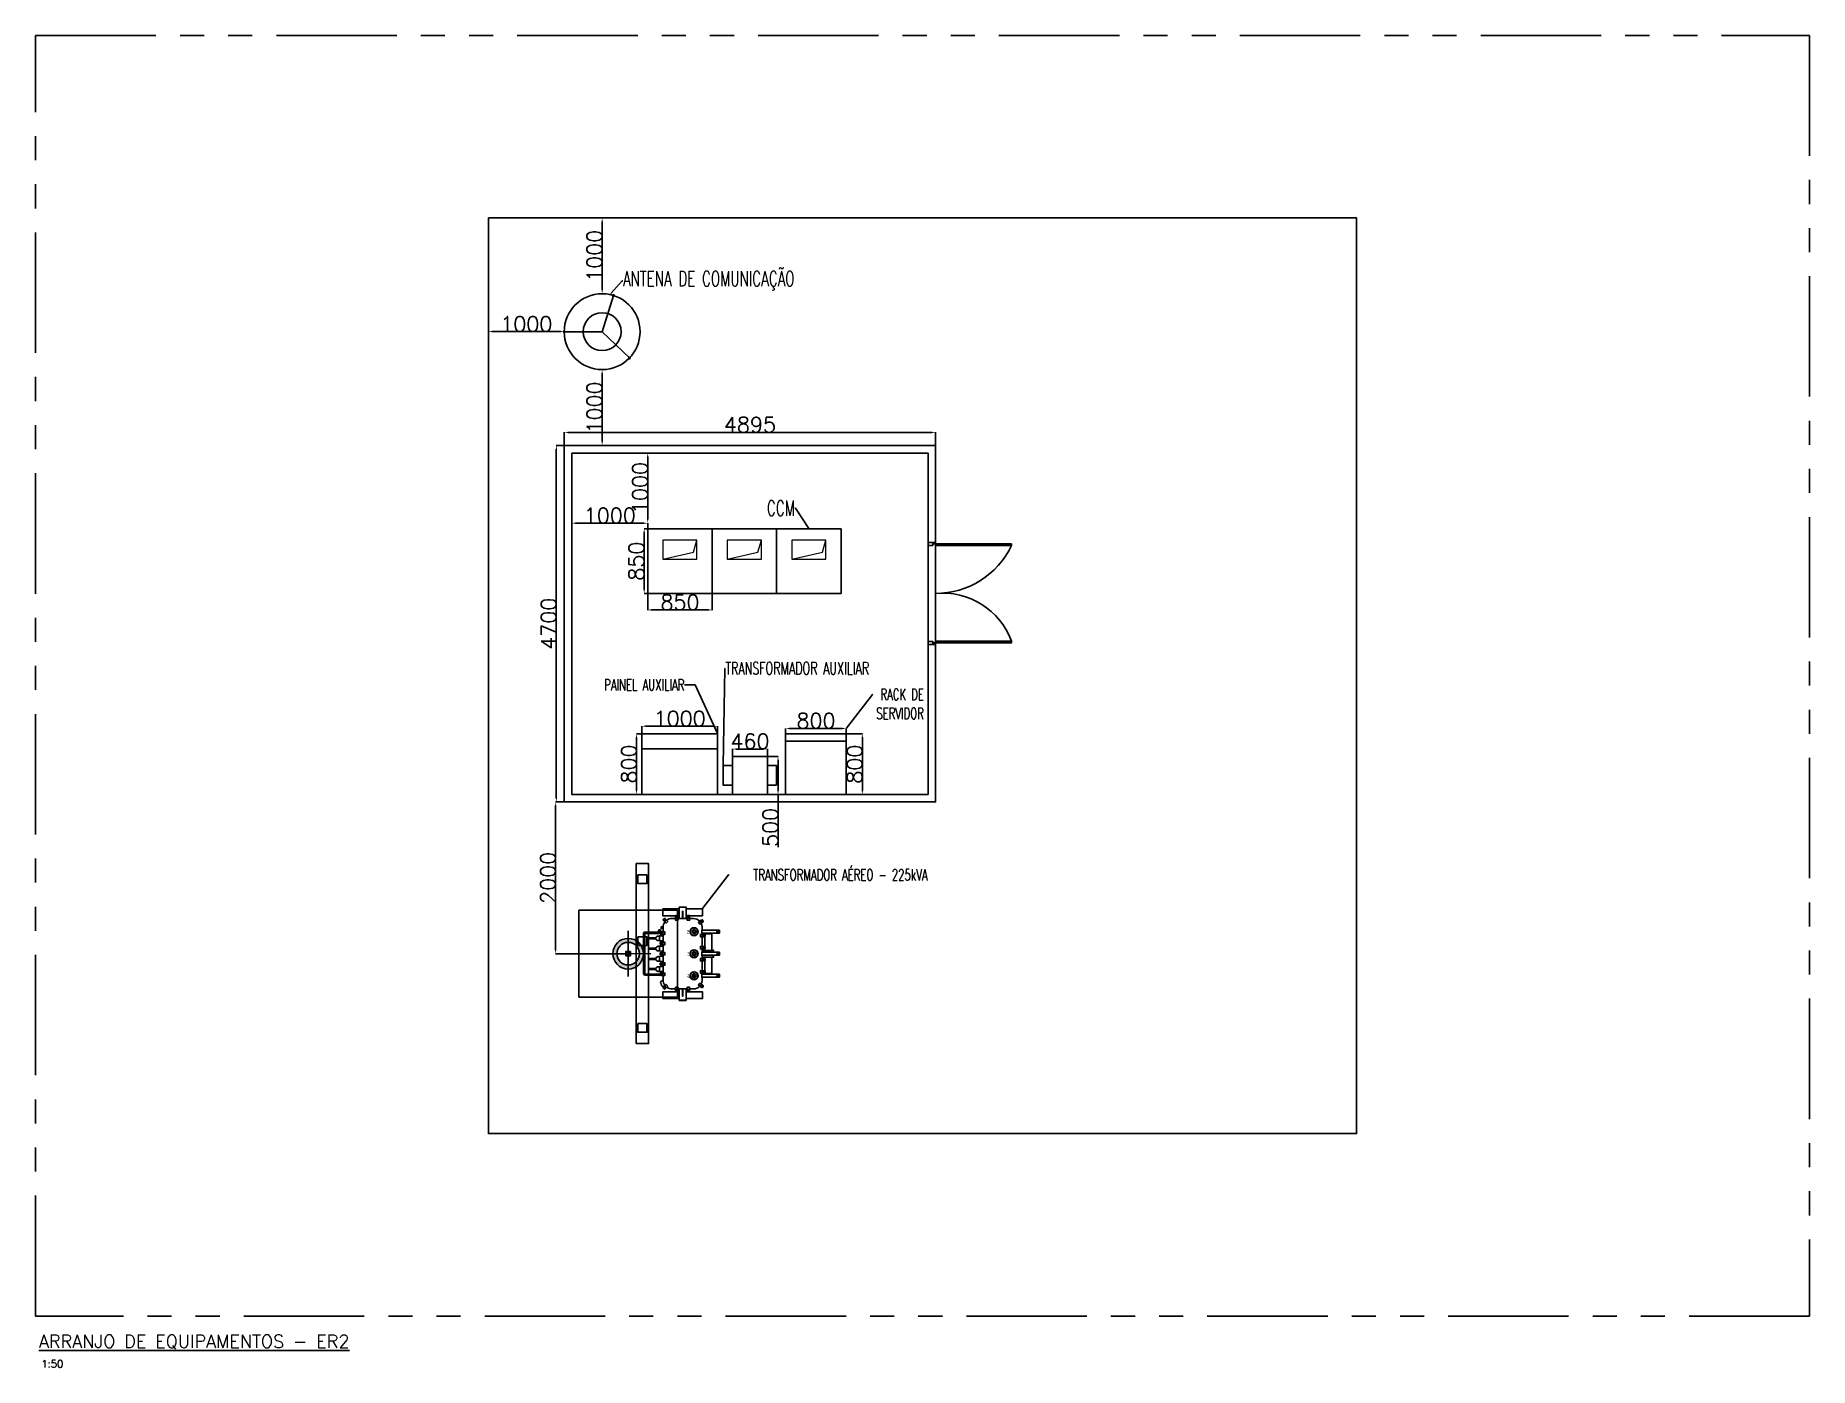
# Model space of a CAD drawing. Header units: metres. Extents: x 18203 to 41586, y 7179 to 24742.
import ezdxf
from ezdxf import colors
from ezdxf.entities.mleader import LeaderData, LeaderLine
from ezdxf.math import Vec2, Vec3

# ---------------------------------------------------------------- set-up
doc = ezdxf.new("R2010")
doc.units = ezdxf.units.M
doc.header["$LTSCALE"] = 50
doc.header["$MEASUREMENT"] = 0
doc.header["$PDMODE"] = 1
doc.header["$PDSIZE"] = 10
doc.linetypes.add('PHANTOM', pattern=[63.5, 31.75, -6.35, 6.35, -6.35, 6.35, -6.35])
doc.layers.get('0').update_dxf_attribs({"linetype": 'CONTINUOUS'})
doc.layers.get('DEFPOINTS').update_dxf_attribs({"linetype": 'CONTINUOUS'})
for name, color, linetype in [('GIRO', 1, 'CONTINUOUS'), ('PDF4_Geometry', 7, 'CONTINUOUS'), ('PDF4_Text', 7, 'CONTINUOUS'), ('PDF_0', 7, 'CONTINUOUS'), ('PDF_EL_EQUIP', 7, 'CONTINUOUS')]:
    doc.layers.add(name, color=color, linetype=linetype)
doc.styles.add('PDF Arial Narrow', font='ARIALN.TTF')
doc.styles.add('RomanS 1.0', font='ROMANS.shx')
doc.styles.get("Standard").update_dxf_attribs({"font": 'romans', "width": 0.65, "height": 30})
doc.linetypes.add('FENCELINE2', pattern='A,6.35,-2.54,[132,ltypeshp.shx,S=2.54,R=0,X=-2.54,Y=0],-2.54,25.4', length=36.83)
doc.dimstyles.new('ISO-25', dxfattribs={"dimtxt": 2.5, "dimasz": 2.5, "dimexe": 1.25, "dimexo": 0.625, "dimtad": 1, "dimtxsty": 'Standard', "dimcen": 2.5, "dimadec": 0, "dimazin": 0, "dimtfac": 1, "dimtmove": 0, "dimatfit": 3, "dimfxl": 1, "dimarcsym": 0})

msp = doc.modelspace()

# ---------------------------------------------------------------- texts
at = {"color": 3, "ltscale": 3, "style": 'RomanS 1.0'}
msp.add_text('1:50', height=97.2693, dxfattribs=at).set_placement((18278.225, 7178.63))
at = {"color": 3, "ltscale": 3, "insert": (18248.447, 7609.092), "char_height": 170.22127, "attachment_point": 1, "style": 'RomanS 1.0'}
msp.add_mtext_dynamic_manual_height_columns('{\\LARRANJO DE EQUIPAMENTOS - ER2}', width=4722.37365, gutter_width=27770.175, heights=[0], dxfattribs=at)
at = {"layer": 'PDF4_Text', "char_height": 31.9503, "attachment_point": 4, "rotation": 270, "style": 'PDF Arial Narrow'}
for s, insert in [('H1', (26808.153, 12948.559)), ('H2', (26808.778, 12657.319)), ('H3', (26808.688, 12366.838))]:
    msp.add_mtext(s, dxfattribs=dict(at, insert=insert))

# ---------------------------------------------------------------- blocks, each defined once
blk = doc.blocks.new('*D9')
at = {"color": 0, "lineweight": -2, "ltscale": 3, "transparency": 16777216}
for p, q in [((25672, 20287), (25672, 19387)), ((25673, 20337), (25673, 20337)), ((25673, 19337), (25673, 19337))]:
    blk.add_line(p, q, dxfattribs=at)
at = {"color": 0, "ltscale": 3, "transparency": 16777216}
for points in [[(25664, 20287), (25680, 20287), (25672, 20337)], [(25664, 19387), (25680, 19387), (25672, 19337)]]:
    blk.add_solid(points, dxfattribs=at)
at = {"layer": 'DEFPOINTS', "color": 0, "ltscale": 3, "transparency": 16777216}
for p in [(25672, 20337), (25672, 19337), (25672, 19337)]:
    blk.add_point(p, dxfattribs=at)
at = {"color": 0, "ltscale": 3, "transparency": 16777216, "insert": (25571, 19837), "char_height": 200, "attachment_point": 5, "rotation": 90, "style": 'RomanS 1.0'}
blk.add_mtext('1000', dxfattribs=at)
blk = doc.blocks.new('*D5')
at = {"color": 0, "lineweight": -2, "ltscale": 3, "transparency": 16777216}
for p, q in [((25672, 21387), (25672, 22287)), ((25673, 22337), (25673, 22337)), ((25673, 21337), (25673, 21337))]:
    blk.add_line(p, q, dxfattribs=at)
at = {"color": 0, "ltscale": 3, "transparency": 16777216}
for points in [[(25664, 22287), (25680, 22287), (25672, 22337)], [(25664, 21387), (25680, 21387), (25672, 21337)]]:
    blk.add_solid(points, dxfattribs=at)
at = {"layer": 'DEFPOINTS', "color": 0, "ltscale": 3, "transparency": 16777216}
for p in [(25672, 22337), (25672, 22337), (25672, 21337)]:
    blk.add_point(p, dxfattribs=at)
at = {"color": 0, "ltscale": 3, "transparency": 16777216, "insert": (25571, 21837), "char_height": 200, "attachment_point": 5, "rotation": 90, "style": 'RomanS 1.0'}
blk.add_mtext('1000', dxfattribs=at)
blk = doc.blocks.new('*D10')
at = {"color": 0, "lineweight": -2, "ltscale": 3, "transparency": 16777216}
for p, q in [((25272, 18237), (25272, 18313)), ((26222, 18311), (25322, 18311)), ((26272, 18237), (26272, 18313))]:
    blk.add_line(p, q, dxfattribs=at)
at = {"color": 0, "ltscale": 3, "transparency": 16777216}
for points in [[(25322, 18320), (25322, 18303), (25272, 18311)], [(26222, 18320), (26222, 18303), (26272, 18311)]]:
    blk.add_solid(points, dxfattribs=at)
at = {"layer": 'DEFPOINTS', "color": 0, "ltscale": 3, "transparency": 16777216}
for p in [(25272, 18311), (25272, 18237), (26272, 18237)]:
    blk.add_point(p, dxfattribs=at)
at = {"color": 0, "ltscale": 3, "transparency": 16777216, "insert": (25772, 18412), "char_height": 200, "attachment_point": 5, "style": 'RomanS 1.0'}
blk.add_mtext('1000', dxfattribs=at)
blk = doc.blocks.new('*D6')
at = {"color": 0, "lineweight": -2, "ltscale": 3, "transparency": 16777216}
for p, q in [((26273, 19237), (26274, 19237)), ((26273, 18363), (26273, 19187)), ((26273, 18313), (26274, 18313))]:
    blk.add_line(p, q, dxfattribs=at)
at = {"color": 0, "ltscale": 3, "transparency": 16777216}
for points in [[(26264, 19187), (26281, 19187), (26273, 19237)], [(26264, 18363), (26281, 18363), (26273, 18313)]]:
    blk.add_solid(points, dxfattribs=at)
at = {"layer": 'DEFPOINTS', "color": 0, "ltscale": 3, "transparency": 16777216}
for p in [(26272, 19237), (26273, 19237), (26272, 18313)]:
    blk.add_point(p, dxfattribs=at)
at = {"color": 0, "ltscale": 3, "transparency": 16777216, "insert": (26172, 18775), "char_height": 200, "attachment_point": 5, "rotation": 90, "style": 'RomanS 1.0'}
blk.add_mtext('1000', dxfattribs=at)
blk = doc.blocks.new('*D11')
at = {"color": 0, "lineweight": -2, "ltscale": 3, "transparency": 16777216}
for p, q in [((26271, 18237), (26224, 18237)), ((26226, 18187), (26226, 17436)), ((26271, 17386), (26224, 17386))]:
    blk.add_line(p, q, dxfattribs=at)
at = {"color": 0, "ltscale": 3, "transparency": 16777216}
for points in [[(26217, 18187), (26234, 18187), (26226, 18237)], [(26217, 17436), (26234, 17436), (26226, 17386)]]:
    blk.add_solid(points, dxfattribs=at)
at = {"layer": 'DEFPOINTS', "color": 0, "ltscale": 3, "transparency": 16777216}
for p in [(26272, 18237), (26226, 17386), (26272, 17386)]:
    blk.add_point(p, dxfattribs=at)
at = {"color": 0, "ltscale": 3, "transparency": 16777216, "insert": (26125, 17811), "char_height": 200, "attachment_point": 5, "rotation": 90, "style": 'RomanS 1.0'}
blk.add_mtext('850', dxfattribs=at)
blk = doc.blocks.new('*D12')
at = {"color": 0, "lineweight": -2, "ltscale": 3, "transparency": 16777216}
for p, q in [((26272, 17385), (26272, 17165)), ((27123, 17385), (27123, 17165)), ((26322, 17167), (27073, 17167))]:
    blk.add_line(p, q, dxfattribs=at)
at = {"color": 0, "ltscale": 3, "transparency": 16777216}
for points in [[(26322, 17175), (26322, 17158), (26272, 17167)], [(27073, 17175), (27073, 17158), (27123, 17167)]]:
    blk.add_solid(points, dxfattribs=at)
at = {"layer": 'DEFPOINTS', "color": 0, "ltscale": 3, "transparency": 16777216}
for p in [(26272, 17386), (27123, 17386), (27123, 17167)]:
    blk.add_point(p, dxfattribs=at)
at = {"color": 0, "ltscale": 3, "transparency": 16777216, "insert": (26697, 17267), "char_height": 200, "attachment_point": 5, "style": 'RomanS 1.0'}
blk.add_mtext('850', dxfattribs=at)
blk = doc.blocks.new('*D13')
at = {"color": 0, "lineweight": -2, "ltscale": 3, "transparency": 16777216}
for p, q in [((24172, 20837), (24172, 20838)), ((25122, 20837), (24222, 20837)), ((25172, 20837), (25172, 20838))]:
    blk.add_line(p, q, dxfattribs=at)
at = {"color": 0, "ltscale": 3, "transparency": 16777216}
for points in [[(24222, 20845), (24222, 20828), (24172, 20837)], [(25122, 20845), (25122, 20828), (25172, 20837)]]:
    blk.add_solid(points, dxfattribs=at)
at = {"layer": 'DEFPOINTS', "color": 0, "ltscale": 3, "transparency": 16777216}
for p in [(24172, 20837), (24172, 20837), (25172, 20837)]:
    blk.add_point(p, dxfattribs=at)
at = {"color": 0, "ltscale": 3, "transparency": 16777216, "insert": (24672, 20937), "char_height": 200, "attachment_point": 5, "style": 'RomanS 1.0'}
blk.add_mtext('1000', dxfattribs=at)
blk = doc.blocks.new('*D7')
at = {"color": 0, "lineweight": -2, "ltscale": 3, "transparency": 16777216}
for p, q in [((25171, 19337), (25067, 19337)), ((25068, 19287), (25068, 14686)), ((25171, 14636), (25067, 14636))]:
    blk.add_line(p, q, dxfattribs=at)
at = {"color": 0, "ltscale": 3, "transparency": 16777216}
for points in [[(25060, 19287), (25077, 19287), (25068, 19337)], [(25060, 14686), (25077, 14686), (25068, 14636)]]:
    blk.add_solid(points, dxfattribs=at)
at = {"layer": 'DEFPOINTS', "color": 0, "ltscale": 3, "transparency": 16777216}
for p in [(25172, 19337), (25068, 14636), (25172, 14636)]:
    blk.add_point(p, dxfattribs=at)
at = {"color": 0, "ltscale": 3, "transparency": 16777216, "insert": (24968, 16986), "char_height": 200, "width": 982.57, "attachment_point": 5, "rotation": 90, "style": 'RomanS 1.0'}
blk.add_mtext('4700', dxfattribs=at)
blk = doc.blocks.new('*D14')
at = {"color": 0, "lineweight": -2, "ltscale": 3, "transparency": 16777216}
for p, q in [((25172, 19337), (25172, 19510)), ((25222, 19509), (30017, 19509)), ((30067, 19337), (30067, 19510))]:
    blk.add_line(p, q, dxfattribs=at)
at = {"color": 0, "ltscale": 3, "transparency": 16777216}
for points in [[(25222, 19517), (25222, 19501), (25172, 19509)], [(30017, 19517), (30017, 19501), (30067, 19509)]]:
    blk.add_solid(points, dxfattribs=at)
at = {"layer": 'DEFPOINTS', "color": 0, "ltscale": 3, "transparency": 16777216}
for p in [(30067, 19509), (25172, 19337), (30067, 19337)]:
    blk.add_point(p, dxfattribs=at)
at = {"color": 0, "ltscale": 3, "transparency": 16777216, "insert": (27620, 19609), "char_height": 200, "attachment_point": 5, "style": 'RomanS 1.0'}
blk.add_mtext('4895', dxfattribs=at)
blk = doc.blocks.new('POSTE_CIRCULAR_CONCRETO')
h = blk.add_hatch(color=253)
h.dxf.hatch_style = 1
edge = h.paths.add_edge_path(flags=17)
edge.add_arc((0, 0), 149, 0, 360)
edge = h.paths.add_edge_path()
edge.add_arc((0, 0), 202, 0, 360)
at = {"color": 8, "linetype": 'Continuous', "ltscale": 0.3}
for p, q in [((-1, 575), (-652, 572)), ((-652, 572), (-647, -578)), ((648, 578), (-1, 575)), ((648, 578), (653, -572)), ((-647, -578), (653, -572))]:
    blk.add_line(p, q, dxfattribs=at)
at = {"color": 8, "linetype": 'Continuous', "ltscale": 0.3, "flags": 128}
for points in [[(-1, 300), (1, -300)], [(300, 1), (-300, -1)]]:
    blk.add_lwpolyline(points, dxfattribs=at)
at = {"color": 8, "linetype": 'Continuous', "ltscale": 0.3}
blk.add_lwpolyline([(30, 30), (30, -30), (-30, -30), (-30, 30)], close=True, dxfattribs=at)
at = {"color": 3, "linetype": 'Continuous'}
for radius in [202, 149]:
    blk.add_circle((0, 0), radius, dxfattribs=at)
at = {"color": 8, "linetype": 'Continuous', "ltscale": 0.3}
for radius in [30.1, 12.5]:
    blk.add_circle((0, 0), radius, dxfattribs=at)
blk = doc.blocks.new('*D8')
at = {"color": 0, "lineweight": -2, "ltscale": 3, "transparency": 16777216}
for p, q in [((25171, 14636), (25058, 14636)), ((25059, 14586), (25059, 12685)), ((26015, 12635), (25058, 12635))]:
    blk.add_line(p, q, dxfattribs=at)
at = {"color": 0, "ltscale": 3, "transparency": 16777216}
for points in [[(25051, 14586), (25068, 14586), (25059, 14636)], [(25051, 12685), (25068, 12685), (25059, 12635)]]:
    blk.add_solid(points, dxfattribs=at)
at = {"layer": 'DEFPOINTS', "color": 0, "ltscale": 3, "transparency": 16777216}
for p in [(25172, 14636), (25059, 12635), (26015, 12635)]:
    blk.add_point(p, dxfattribs=at)
at = {"color": 0, "ltscale": 3, "transparency": 16777216, "insert": (24959, 13636), "char_height": 200, "attachment_point": 5, "rotation": 90, "style": 'RomanS 1.0'}
blk.add_mtext('2000', dxfattribs=at)
blk = doc.blocks.new('*D15')
at = {"color": 0, "lineweight": -2, "ltscale": 3, "transparency": 16777216}
for p, q in [((26194, 15537), (26194, 15636)), ((27144, 15634), (26244, 15634)), ((27194, 15537), (27194, 15636))]:
    blk.add_line(p, q, dxfattribs=at)
at = {"color": 0, "ltscale": 3, "transparency": 16777216}
for points in [[(26244, 15643), (26244, 15626), (26194, 15634)], [(27144, 15643), (27144, 15626), (27194, 15634)]]:
    blk.add_solid(points, dxfattribs=at)
at = {"layer": 'DEFPOINTS', "color": 0, "ltscale": 3, "transparency": 16777216}
for p in [(26194, 15634), (26194, 15536), (27194, 15536)]:
    blk.add_point(p, dxfattribs=at)
at = {"color": 0, "ltscale": 3, "transparency": 16777216, "insert": (26694, 15735), "char_height": 200, "attachment_point": 5, "style": 'RomanS 1.0'}
blk.add_mtext('1000', dxfattribs=at)
blk = doc.blocks.new('*D16')
at = {"color": 0, "lineweight": -2, "ltscale": 3, "transparency": 16777216}
for p, q in [((26194, 15536), (26125, 15536)), ((26126, 15486), (26126, 14786)), ((26194, 14736), (26125, 14736))]:
    blk.add_line(p, q, dxfattribs=at)
at = {"color": 0, "ltscale": 3, "transparency": 16777216}
for points in [[(26118, 15486), (26134, 15486), (26126, 15536)], [(26118, 14786), (26134, 14786), (26126, 14736)]]:
    blk.add_solid(points, dxfattribs=at)
at = {"layer": 'DEFPOINTS', "color": 0, "ltscale": 3, "transparency": 16777216}
for p in [(26194, 15536), (26126, 14736), (26194, 14736)]:
    blk.add_point(p, dxfattribs=at)
at = {"color": 0, "ltscale": 3, "transparency": 16777216, "insert": (26025, 15136), "char_height": 200, "attachment_point": 5, "rotation": 90, "style": 'RomanS 1.0'}
blk.add_mtext('800', dxfattribs=at)
blk = doc.blocks.new('*D17')
at = {"color": 0, "lineweight": -2, "ltscale": 3, "transparency": 16777216}
for p, q in [((27851, 15235), (27992, 15235)), ((27990, 15185), (27990, 14786)), ((27851, 14736), (27992, 14736)), ((27990, 14736), (27990, 14042))]:
    blk.add_line(p, q, dxfattribs=at)
at = {"color": 0, "ltscale": 3, "transparency": 16777216}
for points in [[(27982, 15185), (27999, 15185), (27990, 15235)], [(27982, 14786), (27999, 14786), (27990, 14736)]]:
    blk.add_solid(points, dxfattribs=at)
at = {"layer": 'DEFPOINTS', "color": 0, "ltscale": 3, "transparency": 16777216}
for p in [(27850, 15235), (27850, 14736), (27990, 14736)]:
    blk.add_point(p, dxfattribs=at)
at = {"color": 0, "ltscale": 3, "transparency": 16777216, "insert": (27890, 14300), "char_height": 200, "attachment_point": 5, "rotation": 90, "style": 'RomanS 1.0'}
blk.add_mtext('500', dxfattribs=at)
blk = doc.blocks.new('*D18')
at = {"color": 0, "lineweight": -2, "ltscale": 3, "transparency": 16777216}
for p, q in [((27389, 15236), (27389, 15335)), ((27439, 15334), (27800, 15334)), ((27850, 15236), (27850, 15335))]:
    blk.add_line(p, q, dxfattribs=at)
at = {"color": 0, "ltscale": 3, "transparency": 16777216}
for points in [[(27439, 15342), (27439, 15326), (27389, 15334)], [(27800, 15342), (27800, 15326), (27850, 15334)]]:
    blk.add_solid(points, dxfattribs=at)
at = {"layer": 'DEFPOINTS', "color": 0, "ltscale": 3, "transparency": 16777216}
for p in [(27389, 15235), (27850, 15334), (27850, 15235)]:
    blk.add_point(p, dxfattribs=at)
at = {"color": 0, "ltscale": 3, "transparency": 16777216, "insert": (27620, 15435), "char_height": 200, "attachment_point": 5, "style": 'RomanS 1.0'}
blk.add_mtext('460', dxfattribs=at)
blk = doc.blocks.new('*D19')
at = {"color": 0, "lineweight": -2, "ltscale": 3, "transparency": 16777216}
for p, q in [((28891, 15536), (29103, 15536)), ((29102, 15486), (29102, 14786)), ((28891, 14736), (29103, 14736))]:
    blk.add_line(p, q, dxfattribs=at)
at = {"color": 0, "ltscale": 3, "transparency": 16777216}
for points in [[(29093, 15486), (29110, 15486), (29102, 15536)], [(29093, 14786), (29110, 14786), (29102, 14736)]]:
    blk.add_solid(points, dxfattribs=at)
at = {"layer": 'DEFPOINTS', "color": 0, "ltscale": 3, "transparency": 16777216}
for p in [(28890, 15536), (28890, 14736), (29102, 14736)]:
    blk.add_point(p, dxfattribs=at)
at = {"color": 0, "ltscale": 3, "transparency": 16777216, "insert": (29001, 15134), "char_height": 200, "attachment_point": 5, "rotation": 90, "style": 'RomanS 1.0'}
blk.add_mtext('800', dxfattribs=at)
blk = doc.blocks.new('*D20')
at = {"color": 0, "lineweight": -2, "ltscale": 3, "transparency": 16777216}
for p, q in [((28090, 15537), (28090, 15606)), ((28140, 15605), (28840, 15605)), ((28890, 15537), (28890, 15606))]:
    blk.add_line(p, q, dxfattribs=at)
at = {"color": 0, "ltscale": 3, "transparency": 16777216}
for points in [[(28140, 15614), (28140, 15597), (28090, 15605)], [(28840, 15614), (28840, 15597), (28890, 15605)]]:
    blk.add_solid(points, dxfattribs=at)
at = {"layer": 'DEFPOINTS', "color": 0, "ltscale": 3, "transparency": 16777216}
for p in [(28090, 15536), (28890, 15605), (28890, 15536)]:
    blk.add_point(p, dxfattribs=at)
at = {"color": 0, "ltscale": 3, "transparency": 16777216, "insert": (28490, 15706), "char_height": 200, "attachment_point": 5, "style": 'RomanS 1.0'}
blk.add_mtext('800', dxfattribs=at)

# ---------------------------------------------------------------- dimensions: what is measured, and where the dimension line sits
at = {"ltscale": 3}
for base, p1, p2, picture, middle in [((25671.931, 22336.792), (25671.931, 21336.792), (25671.931, 22336.792), '*D5', (25571.306, 21836.792)), ((26125.863, 14736.01), (26194.375, 15536.01), (26194.375, 14736.01), '*D16', (26025.238, 15136.01))]:
    dim = msp.add_linear_dim(base=base, p1=p1, p2=p2, angle=90, dimstyle='ISO-25', override={"dimtxt": 200, "dimasz": 50, "dimtxsty": 'RomanS 1.0'}, dxfattribs=at)
    dim.commit()
    dim.dimension.update_dxf_attribs({"geometry": picture, "text_midpoint": middle})
for base, p1, p2, picture, middle in [((24171.931, 20836.792), (25171.931, 20836.792), (24171.931, 20836.792), '*D13', (24671.931, 20937.417)), ((25271.931, 18311.344), (26271.931, 18236.678), (25271.931, 18236.678), '*D10', (25771.931, 18411.969)), ((26194.375, 15634.369), (27194.375, 15536.01), (26194.375, 15536.01), '*D15', (26694.375, 15734.994)), ((28889.93, 15605.176), (28089.93, 15536.01), (28889.93, 15536.01), '*D20', (28489.93, 15705.801))]:
    dim = msp.add_linear_dim(base=base, p1=p1, p2=p2, dimstyle='ISO-25', override={"dimtxt": 200, "dimasz": 50, "dimtxsty": 'RomanS 1.0'}, dxfattribs=at)
    dim.commit()
    dim.dimension.update_dxf_attribs({"geometry": picture, "text_midpoint": middle})
for base, p1, p2, text, picture, middle in [((25671.931, 19336.678), (25671.931, 20336.792), (25671.931, 19336.678), '1000', '*D9', (25571.306, 19836.735)), ((25068.283, 14636.01), (25171.931, 19336.678), (25171.931, 14636.01), '4700', '*D7', (24967.658, 16986.344)), ((26272.753, 19236.678), (26271.931, 18312.862), (26271.931, 19236.678), '1000', '*D6', (26172.128, 18774.77)), ((26225.518, 17386.01), (26271.931, 18236.678), (26271.931, 17386.01), '850', '*D11', (26124.893, 17811.344)), ((25059.453, 12635.397), (25171.931, 14636.01), (26015.172, 12635.397), '2000', '*D8', (24958.828, 13635.704))]:
    dim = msp.add_linear_dim(base=base, p1=p1, p2=p2, angle=90, text=text, dimstyle='ISO-25', override={"dimtxt": 200, "dimasz": 50, "dimtxsty": 'RomanS 1.0'}, dxfattribs=at)
    dim.commit()
    dim.dimension.update_dxf_attribs({"geometry": picture, "text_midpoint": middle})
dim = msp.add_linear_dim(base=(30067.486, 19508.853), p1=(25171.931, 19336.678), p2=(30067.486, 19336.678), text='4895', dimstyle='ISO-25', override={"dimtxt": 200, "dimasz": 50, "dimtxsty": 'RomanS 1.0'}, dxfattribs=at)
dim.commit()
dim.dimension.update_dxf_attribs({"geometry": '*D14', "text_midpoint": (27619.709, 19609.478)})
for base, p1, p2, text, picture, middle in [((27122.599, 17166.542), (26271.931, 17386.01), (27122.599, 17386.01), '850', '*D12', (26697.265, 17166.542)), ((27850.362, 15333.999), (27389.055, 15235.407), (27850.362, 15235.407), '460', '*D18', (27619.709, 15333.999))]:
    dim = msp.add_linear_dim(base=base, p1=p1, p2=p2, text=text, dimstyle='ISO-25', override={"dimtxt": 200, "dimasz": 50, "dimtxsty": 'RomanS 1.0'}, dxfattribs=at)
    dim.commit()
    dim.dimension.update_dxf_attribs({"geometry": picture, "text_midpoint": middle, "dimtype": 160})
dim = msp.add_linear_dim(base=(29101.515, 14736.01), p1=(28889.93, 15536.01), p2=(28889.93, 14736.01), angle=90, dimstyle='ISO-25', override={"dimtxt": 200, "dimasz": 50, "dimtxsty": 'RomanS 1.0'}, dxfattribs=at)
dim.commit()
dim.dimension.update_dxf_attribs({"geometry": '*D19', "text_midpoint": (29101.515, 15133.885), "dimtype": 160})
dim = msp.add_linear_dim(base=(27990.392, 14736.01), p1=(27850.362, 15235.407), p2=(27850.362, 14736.01), angle=90, text='500', dimstyle='ISO-25', override={"dimtxt": 200, "dimasz": 50, "dimtxsty": 'RomanS 1.0'}, dxfattribs=at)
dim.commit()
dim.dimension.update_dxf_attribs({"geometry": '*D17', "text_midpoint": (27990.392, 14299.671), "dimtype": 160})

# ---------------------------------------------------------------- linework, layer by layer
at = {"color": 7}
for p, q in [((25671.931, 20836.792), (25821.662, 21313.846)), ((25671.931, 20836.792), (25171.931, 20836.792)), ((25671.931, 20836.792), (26032.239, 20490.363)), ((28821.819, 17386.01), (26271.931, 17386.01))]:
    msp.add_line(p, q, dxfattribs=at)
at = {"ltscale": 3}
for p, q in [((28889.93, 15436.01), (28089.93, 15436.01)), ((26194.375, 15336.01), (27194.375, 15336.01))]:
    msp.add_line(p, q, dxfattribs=at)
at = {"color": 6, "linetype": 'PHANTOM'}
msp.add_lwpolyline([(18202.666, 24742.36), (41586.369, 24742.36), (41586.369, 7857.311), (18202.666, 7857.311)], close=True, dxfattribs=at)
at = {"linetype": 'FENCELINE2'}
msp.add_lwpolyline([(24171.931, 22336.678), (35617.104, 22336.678), (35617.104, 10262.993), (24171.931, 10262.993)], close=True, dxfattribs=at)
at = {"ltscale": 3}
for points in [[(25171.931, 19336.678), (30067.486, 19336.678), (30067.486, 14636.01), (25171.931, 14636.01)], [(25271.931, 19236.678), (29967.486, 19236.678), (29967.486, 14736.01), (25271.931, 14736.01)], [(26194.375, 14736.01), (27194.375, 14736.01), (27194.375, 15536.01), (26194.375, 15536.01)], [(28089.93, 15536.01), (28889.93, 15536.01), (28889.93, 14736.01), (28089.93, 14736.01)]]:
    msp.add_lwpolyline(points, close=True, dxfattribs=at)
at = {"color": 7}
for points in [[(30067.486, 18057.834), (30067.486, 18038.639), (30029.096, 18038.639), (30029.096, 18019.444), (29967.486, 18019.444), (29967.486, 18057.834)], [(30067.486, 18038.639), (31067.486, 18038.639), (31067.486, 18015.605), (30067.486, 18015.605)], [(30067.486, 16714.186), (30067.486, 16733.381), (30029.096, 16733.381), (30029.096, 16752.576), (29967.486, 16752.576), (29967.486, 16714.186)], [(30067.486, 16733.381), (31067.486, 16733.381), (31067.486, 16756.415), (30067.486, 16756.415)]]:
    msp.add_lwpolyline(points, close=True, dxfattribs=at)
at = {"color": 1}
msp.add_lwpolyline([(26121.598, 13823.01), (26283.08, 13822.724), (26283.08, 11449.707), (26121.598, 11449.993)], close=True, dxfattribs=at)
at = {"color": 3}
for points in [[(26141.69, 13674.133), (26262.988, 13674.133), (26262.988, 13559.851), (26141.69, 13559.851)], [(26141.69, 12859.133), (26262.988, 12859.133), (26262.988, 12744.851), (26141.69, 12744.851)], [(26141.69, 11714.133), (26262.988, 11714.133), (26262.988, 11599.851), (26141.69, 11599.851)]]:
    msp.add_lwpolyline(points, close=True, dxfattribs=at)
at = {"color": 7}
for centre, radius in [((25671.931, 20836.792), 500), ((25821.662, 21313.846), 10), ((25671.931, 20836.792), 250), ((25171.812, 20836.907), 10), ((26032.239, 20490.363), 10)]:
    msp.add_circle(centre, radius, dxfattribs=at)
at = {"layer": 'GIRO'}
for centre, radius, start, end in [((30071.372, 18488.797), 1102.794, 269.7981372, 334.5905043), ((30159.088, 16422.544), 967.81, 20.1802768, 95.4310817)]:
    msp.add_arc(centre, radius, start, end, dxfattribs=at)
at = {"layer": 'PDF4_Geometry', "lineweight": 25}
for points in [[(26688.264, 13226.281), (26472.154, 13226.281), (26472.154, 13136.271), (26644.533, 13136.271)], [(26478.947, 13079.378), (26474.277, 13084.048), (26474.702, 13084.048), (26474.702, 13084.473), (26475.126, 13084.897), (26475.551, 13084.897), (26475.975, 13085.322), (26476.4, 13086.171), (26476.825, 13086.595), (26489.562, 13098.908), (26489.986, 13099.757), (26490.411, 13100.182), (26490.836, 13100.607), (26491.26, 13100.607), (26491.26, 13101.031), (26491.685, 13101.456), (26496.78, 13096.785)], [(26644.533, 13131.176), (26644.533, 13138.394), (26644.957, 13138.394), (26645.382, 13138.394), (26645.806, 13138.394), (26646.655, 13138.394), (26647.08, 13138.394), (26647.929, 13138.394), (26665.761, 13138.394), (26666.186, 13138.394), (26667.035, 13138.394), (26667.46, 13138.394), (26668.309, 13138.394), (26668.733, 13138.394), (26669.158, 13138.394), (26669.158, 13131.176)], [(26688.264, 13136.271), (26669.158, 13136.271)], [(26793.135, 13099.333), (26672.979, 13099.333)], [(26688.264, 13246.661), (26688.264, 13099.333)], [(26737.09, 13099.333), (26737.09, 13152.405), (26737.09, 13152.83), (26737.09, 13153.679), (26737.09, 13154.952), (26737.09, 13155.802), (26737.09, 13156.651), (26737.09, 13157.5), (26737.09, 13158.774), (26737.09, 13159.198), (26737.09, 13191.041), (26737.09, 13191.891), (26737.09, 13192.315), (26737.09, 13192.74), (26729.023, 13192.74), (26729.023, 13192.315), (26729.023, 13191.891), (26729.023, 13191.041), (26729.023, 13159.198), (26729.023, 13158.774), (26729.023, 13157.5), (26729.023, 13156.651), (26729.023, 13155.802), (26729.023, 13154.952), (26729.023, 13153.679), (26729.023, 13152.83), (26729.023, 13152.405), (26729.023, 13099.333)], [(26777.425, 13099.333), (26777.425, 13246.661)], [(26777.425, 13226.281), (26993.96, 13226.281), (26993.96, 13136.271), (26821.581, 13136.271)], [(26796.956, 13136.271), (26777.425, 13136.271)], [(26796.956, 13131.176), (26796.956, 13138.394), (26797.38, 13138.394), (26797.805, 13138.394), (26798.654, 13138.394), (26799.079, 13138.394), (26799.928, 13138.394), (26800.352, 13138.394), (26818.185, 13138.394), (26819.034, 13138.394), (26819.458, 13138.394), (26820.307, 13138.394), (26820.732, 13138.394), (26821.157, 13138.394), (26821.581, 13138.394), (26821.581, 13131.176)], [(26437.339, 12902.754), (26237.788, 12902.754), (26236.939, 12902.329), (26235.665, 12902.329), (26234.816, 12901.904), (26234.391, 12901.055), (26233.542, 12900.206), (26233.117, 12899.357), (26232.693, 12898.508), (26232.693, 12897.659), (26232.693, 12372.032), (26232.693, 12370.758), (26233.117, 12369.909), (26233.542, 12369.06), (26234.391, 12368.211), (26234.816, 12367.786), (26235.665, 12367.362), (26236.939, 12366.937), (26237.788, 12366.937), (26437.339, 12366.937)], [(26444.557, 12921.435), (26444.557, 12889.592), (26445.406, 12889.592), (26446.255, 12889.592), (26447.953, 12889.592), (26449.227, 12889.592), (26451.35, 12889.592), (26453.473, 12889.592), (26455.596, 12889.592), (26498.478, 12889.592), (26498.478, 12921.435), (26455.596, 12921.435), (26453.473, 12921.435), (26451.35, 12921.435), (26449.227, 12921.435), (26447.953, 12921.435), (26446.255, 12921.435), (26445.406, 12921.435), (26444.557, 12921.435), (26444.557, 12927.804), (26444.557, 12929.077), (26444.557, 12932.474), (26444.557, 12933.748), (26444.557, 12934.597), (26444.557, 12935.446), (26444.557, 12936.295), (26444.557, 12937.144), (26444.557, 12937.569), (26444.557, 12937.993), (26414.412, 12937.993), (26414.412, 12937.569), (26414.412, 12937.144), (26414.412, 12936.295), (26414.412, 12935.446), (26414.412, 12934.597), (26414.412, 12933.748), (26414.412, 12932.474), (26414.412, 12929.077), (26414.412, 12927.804), (26414.412, 12918.463)], [(26444.557, 12929.077), (26414.412, 12929.077)], [(26441.585, 12937.993), (26441.585, 12940.116), (26441.16, 12940.116), (26439.886, 12940.116), (26439.037, 12940.116), (26437.339, 12940.116), (26435.641, 12940.116), (26433.942, 12940.116), (26431.819, 12940.116), (26429.697, 12940.116), (26427.574, 12940.116), (26425.451, 12940.116), (26423.752, 12940.116), (26422.054, 12940.116), (26420.356, 12940.116), (26419.082, 12940.116), (26418.233, 12940.116), (26417.808, 12940.116), (26417.808, 12937.993)], [(26424.177, 12948.183), (26418.658, 12948.183), (26418.658, 12940.116)], [(26423.752, 12902.754), (26423.752, 12899.782), (26424.177, 12899.782), (26425.451, 12899.782), (26426.3, 12899.782), (26427.998, 12899.782), (26429.272, 12899.782), (26430.97, 12899.782), (26432.244, 12899.782), (26433.518, 12899.782), (26434.367, 12899.782), (26435.216, 12899.782), (26435.641, 12899.782), (26435.641, 12902.754)], [(26435.216, 12948.183), (26424.177, 12948.183), (26424.177, 12940.116)], [(26429.272, 12864.117), (26426.3, 12864.117)], [(26476.825, 12871.335), (26429.272, 12868.787), (26429.272, 12867.938), (26429.272, 12867.089), (26429.272, 12866.24), (26429.272, 12864.542), (26429.272, 12862.843), (26429.272, 12860.72), (26429.272, 12858.173), (26429.272, 12855.626), (26429.272, 12852.653), (26429.272, 12849.681), (26429.272, 12846.709), (26429.272, 12843.737), (26429.272, 12840.341), (26429.272, 12836.944), (26429.272, 12833.548), (26429.272, 12830.575), (26429.272, 12827.179), (26429.272, 12824.207), (26429.272, 12821.235), (26429.272, 12818.687), (26429.272, 12816.14), (26429.272, 12814.017), (26429.272, 12811.894), (26429.272, 12810.196), (26429.272, 12808.922), (26429.272, 12808.073), (26429.272, 12807.224), (26429.272, 12806.799), (26476.825, 12804.252)], [(26440.736, 12940.116), (26440.736, 12948.183), (26435.216, 12948.183), (26435.216, 12940.116)], [(26444.557, 12918.038), (26437.339, 12918.038), (26437.339, 12917.614), (26437.339, 12917.189), (26437.339, 12916.765), (26437.339, 12916.34), (26437.339, 12915.915), (26437.339, 12915.066), (26437.339, 12914.642), (26437.339, 12896.385), (26437.339, 12895.96), (26437.339, 12895.111), (26437.339, 12894.687), (26437.339, 12894.262), (26437.339, 12893.837), (26437.339, 12893.413), (26437.339, 12892.988), (26444.557, 12892.988)], [(26453.048, 12981.725), (26453.048, 12983.848), (26453.048, 12985.122), (26452.624, 12986.82), (26452.624, 12987.669), (26452.624, 12988.518), (26452.624, 12988.943), (26451.35, 12988.943), (26451.35, 12988.518), (26451.35, 12987.669), (26451.35, 12986.82), (26451.35, 12985.122), (26451.35, 12983.423), (26451.35, 12981.725), (26450.501, 12981.725), (26450.501, 12981.3), (26450.501, 12980.876), (26450.501, 12980.451), (26450.925, 12979.602), (26450.925, 12978.753), (26450.925, 12978.328), (26450.925, 12977.904), (26451.35, 12977.904), (26451.35, 12975.781), (26451.775, 12974.083), (26451.775, 12971.96), (26451.775, 12970.261), (26451.775, 12968.563), (26451.775, 12967.289), (26451.775, 12966.016), (26451.775, 12965.166), (26453.473, 12965.166), (26453.473, 12965.591), (26453.473, 12966.016), (26453.048, 12967.289), (26453.048, 12968.563), (26453.048, 12970.261), (26453.048, 12971.96), (26453.048, 12974.083), (26453.048, 12975.781), (26453.048, 12977.904)], [(26457.294, 12981.725), (26453.048, 12981.725), (26451.35, 12981.725)], [(26451.35, 12977.904), (26453.048, 12977.904), (26457.294, 12977.904)], [(26472.154, 12902.754), (26462.814, 12902.754)], [(26476.825, 12989.792), (26470.88, 12989.792), (26470.456, 12989.792), (26470.031, 12989.792), (26469.607, 12989.367), (26469.182, 12988.943), (26469.182, 12988.518), (26469.182, 12988.094)], [(26476.825, 12921.435), (26476.825, 12982.574), (26471.305, 12982.574), (26470.88, 12982.574), (26470.456, 12982.574), (26470.031, 12982.15), (26469.607, 12981.3), (26469.607, 12980.027), (26469.607, 12978.753), (26469.607, 12976.63), (26469.607, 12974.932), (26470.031, 12974.083), (26470.456, 12973.233), (26470.88, 12973.233), (26471.305, 12972.809), (26476.825, 12973.233)], [(26471.305, 12972.809), (26470.88, 12972.809), (26470.456, 12972.809), (26470.031, 12972.809), (26469.607, 12972.384), (26469.607, 12971.535), (26470.031, 12971.111), (26470.456, 12970.686), (26470.88, 12970.686), (26471.305, 12970.686), (26476.825, 12970.686)], [(26469.607, 12971.96), (26469.607, 12971.535), (26469.607, 12971.111)], [(26476.825, 12889.592), (26476.825, 12785.995)], [(26879.324, 12899.357), (26878.899, 12899.357), (26875.927, 12900.206), (26872.955, 12901.055), (26869.983, 12902.754), (26867.436, 12904.452), (26865.313, 12906.15), (26863.19, 12908.273), (26861.067, 12910.821), (26859.793, 12913.793), (26858.519, 12916.34), (26857.67, 12919.312), (26857.246, 12922.284), (26856.821, 12925.681), (26857.246, 12928.653), (26857.67, 12931.625), (26858.519, 12934.597), (26859.793, 12937.569), (26861.067, 12940.116), (26863.19, 12942.664), (26865.313, 12944.787), (26867.436, 12946.91), (26869.983, 12948.608), (26872.955, 12949.882), (26875.927, 12951.155), (26877.625, 12951.58)], [(26894.184, 12935.446), (26894.184, 12937.569), (26893.759, 12937.569), (26893.335, 12937.569), (26892.486, 12937.569), (26891.212, 12937.569), (26889.938, 12937.569), (26888.24, 12937.569), (26886.541, 12937.569), (26884.419, 12937.569), (26882.296, 12937.569), (26880.597, 12937.569), (26878.899, 12937.569), (26877.201, 12937.569), (26875.502, 12937.569), (26874.653, 12937.569), (26873.804, 12937.569), (26872.955, 12937.569), (26872.955, 12935.446)], [(26874.653, 12938.418), (26874.653, 12947.759), (26876.352, 12948.183), (26878.899, 12948.183), (26881.022, 12948.183), (26883.569, 12947.759), (26885.692, 12948.183), (26887.815, 12948.183), (26889.938, 12948.183), (26892.486, 12947.759), (26892.486, 12948.183), (26892.061, 12948.183), (26892.061, 12948.608), (26891.636, 12948.608), (26891.212, 12948.608), (26890.787, 12948.608), (26889.938, 12948.608), (26888.664, 12948.608), (26887.391, 12948.608), (26885.692, 12948.608), (26883.994, 12948.608), (26882.296, 12948.608), (26880.597, 12948.608), (26878.899, 12948.608), (26877.625, 12948.608), (26876.776, 12948.608), (26875.927, 12948.608), (26875.502, 12948.608), (26875.078, 12948.608), (26874.653, 12948.183), (26874.653, 12947.759)], [(26892.486, 12938.418), (26890.363, 12937.993), (26888.24, 12937.569), (26885.692, 12937.993), (26883.569, 12938.418), (26881.447, 12937.993), (26879.324, 12937.569), (26876.776, 12937.993), (26874.653, 12938.418), (26874.653, 12937.993), (26874.653, 12937.569), (26875.078, 12937.569), (26875.502, 12937.569)], [(26889.514, 12948.608), (26889.514, 12953.703), (26888.664, 12954.552), (26888.24, 12954.552), (26887.815, 12954.552), (26886.966, 12954.552), (26885.692, 12954.552), (26884.419, 12954.552), (26883.145, 12954.552), (26881.871, 12954.552), (26880.597, 12954.552), (26879.748, 12954.552), (26878.899, 12954.552), (26878.475, 12954.552), (26877.625, 12953.703), (26877.625, 12948.608)], [(26889.514, 12953.703), (26888.664, 12953.703), (26887.815, 12953.703), (26886.541, 12953.703), (26885.268, 12953.703), (26883.994, 12953.703), (26882.296, 12953.703), (26881.022, 12953.703), (26879.748, 12953.703), (26878.475, 12953.703), (26878.05, 12953.703), (26877.625, 12953.703)], [(26887.391, 12910.396), (26887.391, 12899.357), (26887.391, 12898.932), (26887.391, 12898.508), (26886.966, 12897.659), (26886.541, 12897.234), (26886.117, 12896.81), (26885.692, 12896.81), (26885.268, 12896.385), (26884.419, 12896.385), (26882.296, 12896.385), (26881.871, 12896.385), (26881.447, 12896.81), (26880.597, 12896.81), (26880.173, 12897.234), (26880.173, 12897.659), (26879.748, 12898.508), (26879.324, 12898.932), (26879.324, 12899.357), (26879.324, 12910.396)], [(26883.569, 12938.418), (26883.569, 12947.759)], [(26891.636, 12937.569), (26892.061, 12937.569), (26892.486, 12937.569), (26892.486, 12937.993), (26892.486, 12938.418), (26892.486, 12947.759)], [(26989.289, 12944.787), (26989.289, 12982.574), (26989.289, 12989.367), (26988.865, 12995.736), (26988.015, 13002.105), (26986.742, 13008.473), (26985.043, 13014.842), (26982.921, 13021.211), (26980.798, 13027.155), (26977.826, 13033.099), (26976.552, 13036.071)], [(26987.591, 13078.104), (26993.11, 13082.35), (26993.535, 13081.925), (26993.535, 13081.501), (26993.96, 13081.501), (26994.384, 13081.076), (26994.384, 13080.227), (26994.809, 13079.802), (26995.233, 13079.378), (27005.423, 13064.517), (27005.848, 13064.093), (27006.272, 13063.668), (27006.697, 13063.244), (27007.121, 13062.819), (27007.121, 13062.395), (27007.546, 13061.97), (27002.026, 13058.149)], [(26989.289, 12890.441), (26989.289, 12906.575)], [(27021.557, 12886.62), (27028.775, 12886.62), (27028.775, 12886.195), (27028.775, 12885.771), (27028.775, 12885.346), (27028.775, 12884.497), (27028.775, 12884.072), (27028.775, 12883.223), (27028.775, 12865.391), (27028.775, 12864.542), (27028.775, 12864.117), (27028.775, 12863.268), (27028.775, 12862.843), (27028.775, 12862.419), (27028.775, 12861.994), (27021.557, 12861.994)], [(27116.662, 12679.426), (27116.662, 12895.536), (27026.227, 12895.536), (27026.227, 12886.62)], [(27026.227, 12726.979), (27026.227, 12861.994)], [(26381.719, 12695.985), (26381.719, 12695.985)], [(26426.3, 12811.47), (26429.272, 12811.47)], [(26429.272, 12728.677), (26426.3, 12728.677)], [(26426.3, 12676.029), (26429.272, 12676.029)], [(26476.825, 12735.895), (26429.272, 12733.347), (26429.272, 12732.498), (26429.272, 12731.649), (26429.272, 12730.8), (26429.272, 12729.102), (26429.272, 12727.403), (26429.272, 12725.28), (26429.272, 12722.733), (26429.272, 12720.185), (26429.272, 12717.638), (26429.272, 12714.666), (26429.272, 12711.269), (26429.272, 12708.297), (26429.272, 12704.901), (26429.272, 12701.504), (26429.272, 12698.107), (26429.272, 12695.135), (26429.272, 12691.739), (26429.272, 12688.767), (26429.272, 12685.795), (26429.272, 12683.247), (26429.272, 12680.7), (26429.272, 12678.577), (26429.272, 12676.454), (26429.272, 12674.756), (26429.272, 12673.482), (26429.272, 12672.633), (26429.272, 12671.784), (26429.272, 12671.359), (26476.825, 12668.812)], [(26444.557, 12782.598), (26437.339, 12782.598), (26437.339, 12782.174), (26437.339, 12781.749), (26437.339, 12781.325), (26437.339, 12780.9), (26437.339, 12780.475), (26437.339, 12779.626), (26437.339, 12779.202), (26437.339, 12761.369), (26437.339, 12760.52), (26437.339, 12759.671), (26437.339, 12759.247), (26437.339, 12758.822), (26437.339, 12758.397), (26437.339, 12757.973), (26437.339, 12757.548), (26444.557, 12757.548)], [(26444.557, 12622.533), (26437.339, 12622.533), (26437.339, 12622.957), (26437.339, 12623.382), (26437.339, 12623.806), (26437.339, 12624.656), (26437.339, 12625.08), (26437.339, 12625.929), (26437.339, 12643.762), (26437.339, 12644.186), (26437.339, 12645.035), (26437.339, 12645.46), (26437.339, 12645.884), (26437.339, 12646.309), (26437.339, 12646.734), (26437.339, 12647.158), (26444.557, 12647.158)], [(26476.825, 12754.152), (26476.825, 12650.555)], [(26879.324, 12608.522), (26878.899, 12608.522), (26875.927, 12609.371), (26872.955, 12610.22), (26869.983, 12611.494), (26867.436, 12613.192), (26865.313, 12615.315), (26863.19, 12617.438), (26861.067, 12619.985), (26859.793, 12622.957), (26858.519, 12625.505), (26857.67, 12628.477), (26857.246, 12631.449), (26856.821, 12634.845), (26857.246, 12637.817), (26857.67, 12640.79), (26858.519, 12643.762), (26859.793, 12646.734), (26861.067, 12649.281), (26863.19, 12651.829), (26865.313, 12653.951), (26867.436, 12656.074), (26869.983, 12657.773), (26872.955, 12659.046), (26875.927, 12660.32), (26877.625, 12660.745)], [(26894.184, 12644.611), (26894.184, 12646.734), (26893.759, 12646.734), (26893.335, 12646.734), (26892.486, 12646.734), (26891.212, 12646.734), (26889.938, 12646.734), (26888.24, 12646.734), (26886.541, 12646.734), (26884.419, 12646.734), (26882.296, 12646.734), (26880.597, 12646.734), (26878.899, 12646.734), (26877.201, 12646.734), (26875.502, 12646.734), (26874.653, 12646.734), (26873.804, 12646.734), (26872.955, 12646.734), (26872.955, 12644.611)], [(26874.653, 12647.583), (26874.653, 12656.923), (26876.352, 12657.348), (26878.899, 12657.348), (26881.022, 12657.348), (26883.569, 12656.923), (26885.692, 12657.348), (26887.815, 12657.348), (26889.938, 12657.348), (26892.486, 12656.923), (26892.486, 12657.348), (26892.061, 12657.348), (26891.636, 12657.773), (26891.212, 12657.773), (26890.787, 12657.773), (26889.938, 12657.773), (26888.664, 12657.773), (26887.391, 12657.773), (26885.692, 12657.773), (26883.994, 12657.773), (26882.296, 12657.773), (26880.597, 12657.773), (26878.899, 12657.773), (26877.625, 12657.773), (26876.776, 12657.773), (26875.927, 12657.773), (26875.502, 12657.773), (26875.078, 12657.773), (26875.078, 12657.348), (26874.653, 12657.348), (26874.653, 12656.923)], [(26883.569, 12647.583), (26881.447, 12647.158), (26879.324, 12646.734), (26876.776, 12647.158), (26874.653, 12647.583), (26874.653, 12647.158), (26874.653, 12646.734), (26875.078, 12646.734), (26875.502, 12646.734)], [(26889.514, 12657.773), (26889.514, 12662.868), (26888.664, 12663.717), (26888.24, 12663.717), (26887.815, 12663.717), (26886.966, 12663.717), (26885.692, 12663.717), (26884.419, 12663.717), (26883.145, 12663.717), (26881.871, 12663.717), (26880.597, 12663.717), (26879.748, 12663.717), (26878.899, 12663.717), (26878.475, 12663.717), (26877.625, 12662.868), (26877.625, 12657.773)], [(26889.514, 12662.868), (26888.664, 12662.868), (26887.815, 12662.868), (26886.541, 12662.868), (26885.268, 12662.868), (26883.994, 12662.868), (26882.296, 12662.868), (26881.022, 12662.868), (26879.748, 12662.868), (26878.475, 12662.868), (26878.05, 12662.868), (26877.625, 12662.868)], [(26892.486, 12647.583), (26890.363, 12647.158), (26888.24, 12646.734), (26885.692, 12647.158), (26883.569, 12647.583), (26883.569, 12656.923)], [(26891.636, 12646.734), (26892.061, 12646.734), (26892.486, 12646.734), (26892.486, 12647.158), (26892.486, 12647.583), (26892.486, 12656.923)], [(26989.289, 12730.8), (26989.289, 12858.173)], [(26989.289, 12653.951), (26989.289, 12698.532)], [(27136.617, 12679.426), (26989.289, 12679.426)], [(27021.557, 12702.353), (27028.775, 12702.353), (27028.775, 12702.778), (27028.775, 12703.202), (27028.775, 12703.627), (27028.775, 12704.476), (27028.775, 12704.901), (27028.775, 12705.75), (27028.775, 12723.582), (27028.775, 12724.007), (27028.775, 12724.856), (27028.775, 12725.28), (27028.775, 12726.13), (27028.775, 12726.554), (27028.775, 12726.979), (27021.557, 12726.979)], [(27026.227, 12679.426), (27026.227, 12702.353)], [(27140.014, 12653.951), (27140.014, 12656.499), (27140.014, 12659.895), (27140.014, 12663.292), (27140.014, 12666.264), (27140.014, 12668.812), (27140.014, 12671.359), (27140.014, 12673.482), (27140.014, 12675.605), (27140.014, 12676.879), (27140.014, 12678.152), (27140.014, 12679.001), (27140.014, 12679.851), (27136.617, 12679.851), (27136.617, 12679.001), (27136.617, 12678.152), (27136.617, 12676.879), (27136.617, 12675.605), (27136.617, 12673.482), (27136.617, 12671.359), (27136.617, 12668.812), (27136.617, 12666.264), (27136.617, 12663.292), (27136.617, 12659.895), (27136.617, 12656.499), (27136.617, 12653.951)], [(26381.719, 12573.706), (26381.719, 12573.706)], [(26381.719, 12560.544), (26381.719, 12560.544)], [(26381.719, 12438.266), (26381.719, 12438.266)], [(26381.719, 12425.104), (26381.719, 12425.104)], [(26429.272, 12593.237), (26426.3, 12593.237)], [(26426.3, 12540.589), (26429.272, 12540.589)], [(26429.272, 12457.797), (26426.3, 12457.797)], [(26426.3, 12405.149), (26429.272, 12405.149)], [(26476.825, 12600.455), (26429.272, 12597.907), (26429.272, 12597.483), (26429.272, 12597.058), (26429.272, 12595.784), (26429.272, 12594.511), (26429.272, 12592.812), (26429.272, 12590.689), (26429.272, 12588.567), (26429.272, 12586.019), (26429.272, 12583.472), (26429.272, 12580.5), (26429.272, 12577.528), (26429.272, 12574.555), (26429.272, 12571.159), (26429.272, 12567.762), (26429.272, 12564.366), (26429.272, 12561.394), (26429.272, 12557.997), (26429.272, 12555.025), (26429.272, 12552.053), (26429.272, 12549.081), (26429.272, 12546.533), (26429.272, 12544.411), (26429.272, 12542.288), (26429.272, 12540.165), (26429.272, 12538.891), (26429.272, 12537.617), (26429.272, 12536.768), (26429.272, 12536.344), (26429.272, 12535.919), (26476.825, 12533.796)], [(26476.825, 12465.015), (26429.272, 12462.467), (26429.272, 12462.043), (26429.272, 12461.618), (26429.272, 12460.344), (26429.272, 12459.07), (26429.272, 12457.372), (26429.272, 12455.674), (26429.272, 12453.126), (26429.272, 12450.579), (26429.272, 12448.031), (26429.272, 12445.059), (26429.272, 12442.087), (26429.272, 12439.115), (26429.272, 12435.719), (26429.272, 12432.322), (26429.272, 12429.35), (26429.272, 12425.953), (26429.272, 12422.557), (26429.272, 12419.585), (26429.272, 12416.613), (26429.272, 12413.641), (26429.272, 12411.093), (26429.272, 12408.97), (26429.272, 12406.847), (26429.272, 12404.725), (26429.272, 12403.451), (26429.272, 12402.177), (26429.272, 12401.328), (26429.272, 12400.903), (26429.272, 12400.479), (26476.825, 12398.356)], [(26444.557, 12487.093), (26437.339, 12487.093), (26437.339, 12487.517), (26437.339, 12487.942), (26437.339, 12488.366), (26437.339, 12489.215), (26437.339, 12489.64), (26437.339, 12490.489), (26437.339, 12508.321), (26437.339, 12508.746), (26437.339, 12509.595), (26437.339, 12510.02), (26437.339, 12510.869), (26437.339, 12511.293), (26437.339, 12511.718), (26444.557, 12511.718)], [(26476.825, 12618.712), (26476.825, 12515.539)], [(26476.825, 12483.271), (26476.825, 12380.099)], [(26887.391, 12619.561), (26887.391, 12608.522), (26887.391, 12608.097), (26887.391, 12607.672), (26886.966, 12606.823), (26886.541, 12606.399), (26886.117, 12605.974), (26885.692, 12605.974), (26885.268, 12605.55), (26884.419, 12605.55), (26882.296, 12605.55), (26881.871, 12605.55), (26881.447, 12605.974), (26880.597, 12605.974), (26880.173, 12606.399), (26880.173, 12606.823), (26879.748, 12607.672), (26879.324, 12608.097), (26879.324, 12608.522), (26879.324, 12619.561)], [(26989.289, 12570.734), (26989.289, 12615.739)], [(26989.289, 12590.265), (27136.617, 12590.265)], [(26989.289, 12411.093), (26989.289, 12538.891)], [(27021.557, 12567.338), (27028.775, 12567.338), (27028.775, 12566.913), (27028.775, 12566.489), (27028.775, 12566.064), (27028.775, 12565.639), (27028.775, 12565.215), (27028.775, 12564.366), (27028.775, 12563.941), (27028.775, 12546.109), (27028.775, 12545.26), (27028.775, 12544.411), (27028.775, 12543.986), (27028.775, 12543.561), (27028.775, 12543.137), (27028.775, 12542.712), (27028.775, 12542.288), (27021.557, 12542.288)], [(27021.557, 12407.697), (27028.775, 12407.697), (27028.775, 12407.272), (27028.775, 12406.847), (27028.775, 12406.423), (27028.775, 12405.998), (27028.775, 12405.574), (27028.775, 12404.725), (27028.775, 12403.875), (27028.775, 12386.043), (27028.775, 12385.619), (27028.775, 12384.769), (27028.775, 12384.345), (27028.775, 12383.92), (27028.775, 12383.496), (27028.775, 12383.071), (27028.775, 12382.647), (27021.557, 12382.647)], [(27116.662, 12590.265), (27116.662, 12374.155), (27026.227, 12374.155), (27026.227, 12382.647)], [(27026.227, 12567.338), (27026.227, 12590.265)], [(27026.227, 12407.697), (27026.227, 12542.288)], [(27136.617, 12615.739), (27136.617, 12614.466), (27136.617, 12611.069), (27136.617, 12607.672), (27136.617, 12604.7), (27136.617, 12601.728), (27136.617, 12599.181), (27136.617, 12596.633), (27136.617, 12594.935), (27136.617, 12593.237), (27136.617, 12591.539), (27136.617, 12590.689), (27136.617, 12589.84), (27136.617, 12589.416), (27140.014, 12589.416), (27140.014, 12589.84), (27140.014, 12590.689), (27140.014, 12591.539), (27140.014, 12593.237), (27140.014, 12594.935), (27140.014, 12596.633), (27140.014, 12599.181), (27140.014, 12601.728), (27140.014, 12604.7), (27140.014, 12607.672), (27140.014, 12611.069), (27140.014, 12614.466), (27140.014, 12615.739)], [(26444.557, 12351.652), (26437.339, 12351.652), (26437.339, 12352.077), (26437.339, 12352.502), (26437.339, 12352.926), (26437.339, 12353.775), (26437.339, 12354.2), (26437.339, 12355.049), (26437.339, 12372.881), (26437.339, 12373.731), (26437.339, 12374.155), (26437.339, 12374.58), (26437.339, 12375.429), (26437.339, 12375.853), (26437.339, 12376.278), (26444.557, 12376.278)], [(26462.814, 12366.937), (26472.154, 12366.937)], [(26467.908, 12290.513), (26468.333, 12290.513), (26472.154, 12280.324)], [(26471.305, 12279.899), (26467.908, 12290.089)], [(26473.428, 12280.748), (26470.031, 12289.24), (26468.758, 12288.815)], [(26478.947, 12190.313), (26474.277, 12185.218), (26474.702, 12185.218), (26474.702, 12184.794), (26475.126, 12184.794), (26475.551, 12184.369), (26475.975, 12183.944), (26476.4, 12183.52), (26476.825, 12183.095), (26489.562, 12170.358), (26489.986, 12169.933), (26490.411, 12169.509), (26490.836, 12169.084), (26491.26, 12168.66), (26491.26, 12168.235), (26491.685, 12168.235), (26491.685, 12167.811), (26496.78, 12172.906)], [(26503.148, 12192.436), (26500.176, 12201.352)], [(26503.998, 12192.436), (26500.601, 12201.777)], [(26505.271, 12192.436), (26501.45, 12202.626)], [(26672.979, 12170.358), (26793.135, 12170.358)], [(26688.264, 12170.358), (26688.264, 12023.03)], [(26729.023, 12170.358), (26729.023, 12117.286), (26729.023, 12116.437), (26729.023, 12115.588), (26729.023, 12114.738), (26729.023, 12113.465), (26729.023, 12112.616), (26729.023, 12111.766), (26729.023, 12110.917), (26729.023, 12110.068), (26729.023, 12078.225), (26729.023, 12077.376), (26729.023, 12076.951), (26729.023, 12076.527), (26737.09, 12076.527), (26737.09, 12076.951), (26737.09, 12077.376), (26737.09, 12078.225), (26737.09, 12110.068), (26737.09, 12110.917), (26737.09, 12111.766), (26737.09, 12112.616), (26737.09, 12113.465), (26737.09, 12114.738), (26737.09, 12115.588), (26737.09, 12116.437), (26737.09, 12117.286), (26737.09, 12170.358)], [(26777.425, 12023.03), (26777.425, 12170.358)], [(26879.324, 12317.686), (26878.899, 12317.686), (26875.927, 12318.535), (26872.955, 12319.385), (26869.983, 12320.658), (26867.436, 12322.357), (26865.313, 12324.48), (26863.19, 12326.602), (26861.067, 12329.15), (26859.793, 12332.122), (26858.519, 12334.669), (26857.67, 12337.641), (26857.246, 12340.613), (26856.821, 12344.01), (26857.246, 12346.982), (26857.67, 12349.954), (26858.519, 12352.926), (26859.793, 12355.898), (26861.067, 12358.446), (26863.19, 12360.993), (26865.313, 12363.116), (26867.436, 12365.239), (26869.983, 12366.937), (26872.955, 12368.211), (26875.927, 12369.485), (26877.625, 12369.909)], [(26894.184, 12353.775), (26894.184, 12355.898), (26893.759, 12355.898), (26893.335, 12355.898), (26892.486, 12355.898), (26891.212, 12355.898), (26889.938, 12355.898), (26888.24, 12355.898), (26886.541, 12355.898), (26884.419, 12355.898), (26882.296, 12355.898), (26880.597, 12355.898), (26878.899, 12355.898), (26877.201, 12355.898), (26875.502, 12355.898), (26874.653, 12355.898), (26873.804, 12355.898), (26872.955, 12355.898), (26872.955, 12353.775)], [(26891.636, 12355.898), (26892.061, 12355.898), (26892.486, 12355.898), (26892.486, 12356.323), (26892.486, 12356.747), (26892.486, 12366.088), (26892.486, 12366.513), (26892.061, 12366.513), (26891.636, 12366.513), (26891.636, 12366.937), (26891.212, 12366.937), (26890.787, 12366.937), (26889.938, 12366.937), (26888.664, 12366.937), (26887.391, 12366.937), (26885.692, 12366.937), (26883.994, 12366.937), (26882.296, 12366.937), (26880.597, 12366.937), (26878.899, 12366.937), (26877.625, 12366.937), (26876.776, 12366.937), (26875.927, 12366.937), (26875.502, 12366.937), (26875.078, 12366.513), (26874.653, 12366.513), (26874.653, 12366.088), (26876.352, 12366.513), (26878.899, 12366.513), (26881.022, 12366.513), (26883.569, 12366.088)], [(26874.653, 12356.747), (26874.653, 12366.088)], [(26892.486, 12356.747), (26890.363, 12356.323), (26888.24, 12355.898), (26885.692, 12355.898), (26883.569, 12356.747), (26881.447, 12356.323), (26879.324, 12355.898), (26876.776, 12355.898), (26874.653, 12356.747), (26874.653, 12356.323), (26874.653, 12355.898), (26875.078, 12355.898), (26875.502, 12355.898)], [(26889.514, 12366.937), (26889.514, 12372.032), (26888.664, 12372.881), (26888.24, 12372.881), (26887.815, 12372.881), (26886.966, 12372.881), (26885.692, 12372.881), (26884.419, 12372.881), (26883.145, 12372.881), (26881.871, 12372.881), (26880.597, 12372.881), (26879.748, 12372.881), (26878.899, 12372.881), (26878.475, 12372.881), (26877.625, 12372.032), (26877.625, 12366.937)], [(26889.514, 12372.032), (26888.664, 12372.032), (26887.815, 12372.032), (26886.541, 12372.032), (26885.268, 12372.032), (26883.994, 12372.032), (26882.296, 12372.032), (26881.022, 12372.032), (26879.748, 12372.032), (26878.475, 12372.032), (26878.05, 12372.032), (26877.625, 12372.032)], [(26887.391, 12328.725), (26887.391, 12317.686), (26887.391, 12317.262), (26887.391, 12316.837), (26886.966, 12315.988), (26886.541, 12315.563), (26886.117, 12315.139), (26885.692, 12315.139), (26885.268, 12314.714), (26884.419, 12314.714), (26882.296, 12314.714), (26881.871, 12314.714), (26881.447, 12315.139), (26880.597, 12315.139), (26880.173, 12315.563), (26880.173, 12315.988), (26879.748, 12316.837), (26879.324, 12317.262), (26879.324, 12317.686), (26879.324, 12328.725)], [(26883.569, 12356.747), (26883.569, 12366.088), (26885.692, 12366.513), (26887.815, 12366.513), (26889.938, 12366.513), (26892.486, 12366.088)], [(26976.552, 12233.62), (26977.826, 12236.167), (26980.798, 12242.112), (26982.921, 12248.056), (26985.043, 12254.424), (26986.742, 12260.793), (26988.015, 12267.162), (26988.865, 12273.53), (26989.289, 12280.324), (26989.289, 12286.692), (26989.289, 12324.904)], [(26987.591, 12191.162), (26993.11, 12187.341), (26993.535, 12187.341), (26993.535, 12187.766), (26993.96, 12188.19), (26994.384, 12188.615), (26994.384, 12189.039), (26994.809, 12189.464), (26995.233, 12190.313), (27005.423, 12204.749), (27005.848, 12205.173), (27006.272, 12206.023), (27006.697, 12206.447), (27007.121, 12206.872), (27007.121, 12207.296), (27007.546, 12207.296), (27007.546, 12207.721), (27002.026, 12211.542)], [(26989.289, 12363.116), (26989.289, 12379.25)], [(26688.264, 12042.985), (26472.154, 12042.985), (26472.154, 12133.42), (26644.533, 12133.42)], [(26644.533, 12138.09), (26644.533, 12130.872), (26644.957, 12130.872), (26645.382, 12130.872), (26645.806, 12130.872), (26646.655, 12130.872), (26647.08, 12130.872), (26647.929, 12130.872), (26665.761, 12130.872), (26666.186, 12130.872), (26667.035, 12130.872), (26667.46, 12130.872), (26668.309, 12130.872), (26668.733, 12130.872), (26669.158, 12130.872), (26669.158, 12138.09)], [(26669.158, 12133.42), (26688.264, 12133.42)], [(26777.425, 12042.985), (26993.96, 12042.985), (26993.96, 12133.42), (26821.581, 12133.42)], [(26777.425, 12133.42), (26796.956, 12133.42)], [(26821.581, 12138.09), (26821.581, 12130.872), (26821.157, 12130.872), (26820.732, 12130.872), (26820.307, 12130.872), (26819.458, 12130.872), (26819.034, 12130.872), (26818.185, 12130.872), (26800.352, 12130.872), (26799.928, 12130.872), (26799.079, 12130.872), (26798.654, 12130.872), (26797.805, 12130.872), (26797.38, 12130.872), (26796.956, 12130.872), (26796.956, 12138.09)]]:
    msp.add_lwpolyline(points, dxfattribs=at)
for points in [[(26499.327, 13099.333), (26476.4, 13076.83), (26476.825, 13076.406), (26477.249, 13075.981), (26477.674, 13075.132), (26478.947, 13074.283), (26480.221, 13073.009), (26481.495, 13071.735), (26482.769, 13070.462), (26484.467, 13068.763), (26515.037, 13038.194), (26537.539, 13061.121), (26506.97, 13091.69), (26505.696, 13092.964), (26503.998, 13094.662), (26502.724, 13095.936), (26501.45, 13097.21), (26500.601, 13098.059), (26499.752, 13098.908)], [(26640.711, 13120.137), (26640.711, 13122.26), (26640.711, 13124.383), (26640.711, 13126.506), (26640.711, 13128.204), (26640.711, 13129.478), (26640.711, 13130.327), (26640.711, 13131.176), (26672.979, 13131.176), (26672.979, 13130.327), (26672.979, 13129.478), (26672.979, 13128.204), (26672.979, 13126.506), (26672.979, 13124.383), (26672.979, 13122.26), (26672.979, 13120.137), (26672.979, 13077.255), (26640.711, 13077.255)], [(26656.421, 13108.674), (26656.421, 13107.824), (26657.27, 13107.824), (26657.27, 13108.674)], [(26778.274, 13246.661), (26778.274, 13249.633), (26777.85, 13249.633), (26777.001, 13249.633), (26776.151, 13249.633), (26774.453, 13249.633), (26772.755, 13249.633), (26771.057, 13249.633), (26768.509, 13249.633), (26765.962, 13249.633), (26762.99, 13249.633), (26760.018, 13249.633), (26756.621, 13249.633), (26753.224, 13249.633), (26749.403, 13249.633), (26746.006, 13249.633), (26741.761, 13249.633), (26737.94, 13249.633), (26734.118, 13249.633), (26729.873, 13249.633), (26726.051, 13249.633), (26722.23, 13249.633), (26718.409, 13249.633), (26714.588, 13249.633), (26711.191, 13249.633), (26707.795, 13249.633), (26704.398, 13249.633), (26701.426, 13249.633), (26698.878, 13249.633), (26696.331, 13249.633), (26694.208, 13249.633), (26692.085, 13249.633), (26690.811, 13249.633), (26689.538, 13249.633), (26688.689, 13249.633), (26688.264, 13249.633), (26687.839, 13249.633), (26687.839, 13246.661), (26688.264, 13246.661), (26688.689, 13246.661), (26689.538, 13246.661), (26690.811, 13246.661), (26692.085, 13246.661), (26694.208, 13246.661), (26696.331, 13246.661), (26698.878, 13246.661), (26701.426, 13246.661), (26704.398, 13246.661), (26707.795, 13246.661), (26711.191, 13246.661), (26714.588, 13246.661), (26718.409, 13246.661), (26722.23, 13246.661), (26726.051, 13246.661), (26729.873, 13246.661), (26734.118, 13246.661), (26737.94, 13246.661), (26741.761, 13246.661), (26746.006, 13246.661), (26749.403, 13246.661), (26753.224, 13246.661), (26756.621, 13246.661), (26760.018, 13246.661), (26762.99, 13246.661), (26765.962, 13246.661), (26768.509, 13246.661), (26771.057, 13246.661), (26772.755, 13246.661), (26774.453, 13246.661), (26776.151, 13246.661), (26777.001, 13246.661), (26777.85, 13246.661)], [(26793.135, 13120.137), (26793.135, 13122.26), (26793.135, 13124.383), (26793.135, 13126.506), (26793.135, 13128.204), (26793.135, 13129.478), (26793.135, 13130.327), (26793.135, 13131.176), (26825.402, 13131.176), (26825.402, 13130.327), (26825.402, 13129.478), (26825.402, 13128.204), (26825.402, 13126.506), (26825.402, 13124.383), (26825.402, 13122.26), (26825.402, 13120.137), (26825.402, 13077.255), (26793.135, 13077.255)], [(26809.268, 13114.193), (26807.995, 13114.193), (26806.296, 13113.344), (26805.023, 13112.495), (26804.174, 13111.646), (26803.749, 13109.947), (26803.324, 13108.674), (26803.324, 13106.975), (26803.749, 13105.701), (26804.598, 13104.428), (26805.872, 13103.579), (26807.146, 13102.729), (26808.419, 13102.305), (26810.118, 13102.305), (26811.391, 13102.729), (26812.665, 13103.579), (26813.939, 13104.428), (26814.788, 13105.701), (26815.213, 13106.975), (26815.213, 13108.674), (26815.213, 13109.947), (26814.363, 13111.646), (26813.514, 13112.495), (26812.24, 13113.344), (26810.967, 13114.193)], [(26814.788, 13108.249), (26814.788, 13109.523), (26813.939, 13111.221), (26813.09, 13112.07), (26812.24, 13112.919), (26810.542, 13113.768), (26809.268, 13113.768), (26807.995, 13113.768), (26806.721, 13112.919), (26805.447, 13112.07), (26804.598, 13111.221), (26804.174, 13109.523), (26803.749, 13108.249), (26804.174, 13106.975), (26804.598, 13105.701), (26805.447, 13104.428), (26806.721, 13103.579), (26807.995, 13103.154), (26809.268, 13102.729), (26810.542, 13103.154), (26812.24, 13103.579), (26813.09, 13104.428), (26813.939, 13105.701), (26814.788, 13106.975)], [(26808.844, 13108.674), (26808.844, 13107.824), (26809.693, 13107.824), (26809.693, 13108.674)], [(26456.869, 12988.943), (26456.869, 12988.518), (26456.869, 12988.094), (26457.294, 12986.82), (26457.294, 12985.546), (26457.294, 12984.272), (26457.294, 12982.574), (26457.294, 12980.876), (26457.294, 12978.753), (26457.294, 12977.055), (26457.294, 12975.356), (26457.294, 12974.083), (26457.294, 12972.809), (26457.294, 12971.96), (26457.294, 12971.111), (26457.294, 12970.686), (26457.719, 12970.686), (26457.719, 12970.261), (26457.719, 12969.837), (26458.143, 12969.837), (26458.568, 12969.837), (26461.54, 12969.837), (26461.54, 12970.261), (26461.54, 12970.686), (26461.54, 12971.96), (26461.54, 12973.233), (26461.54, 12974.507), (26461.115, 12976.205), (26461.115, 12978.328), (26461.115, 12980.027), (26461.115, 12982.15), (26461.115, 12983.848), (26461.115, 12985.546), (26461.115, 12986.82), (26461.115, 12988.094), (26461.115, 12988.943), (26461.115, 12989.792), (26458.143, 12989.792), (26457.719, 12989.792), (26457.294, 12989.792), (26457.294, 12989.367)], [(26461.54, 12905.301), (26461.964, 12904.027), (26462.389, 12902.754), (26463.238, 12901.48), (26464.512, 12900.631), (26465.786, 12899.782), (26467.059, 12899.357), (26468.758, 12899.782), (26470.031, 12900.206), (26471.305, 12901.055), (26472.579, 12901.904), (26473.003, 12903.178), (26473.428, 12904.876), (26473.428, 12906.15), (26473.003, 12907.849), (26472.579, 12909.122), (26471.305, 12909.971), (26470.031, 12910.821), (26468.758, 12911.245), (26467.059, 12911.67), (26465.786, 12911.245), (26464.512, 12910.396), (26463.238, 12909.547), (26462.389, 12908.273), (26461.964, 12906.999)], [(26467.059, 12904.876), (26467.908, 12904.876), (26467.908, 12906.15), (26467.059, 12906.15)], [(26499.752, 13075.981), (26498.903, 13074.707), (26498.478, 13073.434), (26498.053, 13071.735), (26498.478, 13070.462), (26498.903, 13068.763), (26499.752, 13067.49), (26501.025, 13066.64), (26502.299, 13065.791), (26503.573, 13065.791), (26505.271, 13065.791), (26506.545, 13066.216), (26507.819, 13067.065), (26509.092, 13067.914), (26509.517, 13069.188), (26509.942, 13070.886), (26510.366, 13072.16), (26509.942, 13073.858), (26509.092, 13075.132), (26508.243, 13075.981), (26506.97, 13076.83), (26505.696, 13077.679), (26503.998, 13077.679), (26502.724, 13077.255), (26501.025, 13076.83)], [(26508.243, 13075.556), (26506.97, 13076.406), (26505.696, 13076.83), (26504.422, 13076.83), (26502.724, 13076.83), (26501.45, 13076.406), (26500.601, 13075.556), (26499.752, 13074.283), (26498.903, 13073.009), (26498.903, 13071.311), (26498.903, 13070.037), (26499.752, 13068.763), (26500.601, 13067.49), (26501.45, 13066.64), (26502.724, 13066.216), (26504.422, 13065.791), (26505.696, 13066.216), (26506.97, 13066.64), (26508.243, 13067.49), (26509.092, 13068.763), (26509.517, 13070.037), (26509.942, 13071.311), (26509.517, 13073.009), (26509.092, 13074.283)], [(26503.573, 13071.735), (26503.998, 13070.886), (26504.847, 13071.735), (26503.998, 13072.16)], [(27004.149, 13055.177), (26985.468, 13081.501), (26985.468, 13081.076), (26985.043, 13080.651), (26984.194, 13080.227), (26982.921, 13079.378), (26981.647, 13078.529), (26979.948, 13077.255), (26978.25, 13076.406), (26976.552, 13075.132), (26941.312, 13050.082), (26959.569, 13024.183), (26994.809, 13048.808), (26996.507, 13050.082), (26998.205, 13050.931), (26999.904, 13052.205), (27001.177, 13053.054), (27002.451, 13053.903), (27003.3, 13054.752), (27003.725, 13054.752)], [(27021.557, 12858.173), (27021.557, 12890.441), (27021.132, 12890.441), (27020.708, 12890.441), (27019.859, 12890.441), (27018.16, 12890.441), (27016.462, 12890.441), (27014.764, 12890.441), (27012.641, 12890.441), (27010.518, 12890.441), (26967.211, 12890.441), (26967.211, 12858.173), (27010.518, 12858.173), (27012.641, 12858.173), (27014.764, 12858.173), (27016.462, 12858.173), (27018.16, 12858.173), (27019.859, 12858.173), (27020.708, 12858.173), (27021.132, 12858.173)], [(26979.099, 13050.082), (26979.948, 13051.356), (26980.798, 13052.205), (26981.222, 13053.903), (26981.222, 13055.177), (26980.798, 13056.451), (26980.373, 13057.724), (26979.524, 13058.998), (26978.25, 13059.847), (26976.552, 13060.272), (26975.278, 13060.272), (26974.004, 13059.847), (26972.731, 13059.423), (26971.457, 13058.149), (26970.608, 13056.875), (26970.183, 13055.601), (26970.183, 13054.328), (26970.608, 13053.054), (26971.457, 13051.78), (26972.306, 13050.506), (26973.58, 13049.657), (26974.854, 13049.233), (26976.127, 13049.233), (26977.826, 13049.657)], [(26976.127, 13055.601), (26975.278, 13055.177), (26975.703, 13054.328), (26976.552, 13054.752)], [(27171.433, 12906.575), (26985.468, 12906.575), (26985.468, 12944.787), (27171.433, 12944.787), (27171.857, 12944.787), (27172.282, 12944.787), (27173.131, 12944.787), (27173.556, 12944.787), (27173.98, 12944.787), (27174.405, 12944.787), (27175.254, 12944.787), (27175.679, 12944.787), (27218.561, 12944.787), (27218.561, 12906.575), (27175.679, 12906.575), (27175.254, 12906.575), (27174.405, 12906.575), (27173.98, 12906.575), (27173.556, 12906.575), (27173.131, 12906.575), (27172.282, 12906.575), (27171.857, 12906.575)], [(26998.63, 12868.787), (26999.904, 12868.787), (27001.177, 12869.637), (27002.451, 12870.486), (27003.3, 12871.335), (27003.725, 12873.033), (27004.149, 12874.307), (27003.725, 12875.581), (27003.3, 12876.854), (27002.451, 12878.128), (27001.177, 12878.977), (26999.904, 12879.826), (26998.63, 12879.826), (26996.932, 12879.826), (26995.658, 12878.977), (26994.384, 12878.128), (26993.535, 12876.854), (26993.11, 12875.581), (26993.11, 12874.307), (26993.11, 12873.033), (26993.535, 12871.335), (26994.384, 12870.486), (26995.658, 12869.637), (26996.932, 12868.787)], [(26999.054, 12874.732), (26997.781, 12874.732), (26997.781, 12873.882), (26999.054, 12873.882)], [(26286.614, 12831.425), (26286.614, 12844.162), (26381.719, 12844.162), (26381.719, 12831.425)], [(26286.614, 12695.985), (26286.614, 12708.722), (26381.719, 12708.722), (26381.719, 12695.985)], [(26444.557, 12785.995), (26444.557, 12754.152), (26445.406, 12754.152), (26446.255, 12754.152), (26447.953, 12754.152), (26449.227, 12754.152), (26451.35, 12754.152), (26453.473, 12754.152), (26455.596, 12754.152), (26498.478, 12754.152), (26498.478, 12785.995), (26455.596, 12785.995), (26453.473, 12785.995), (26451.35, 12785.995), (26449.227, 12785.995), (26447.953, 12785.995), (26446.255, 12785.995), (26445.406, 12785.995)], [(26444.557, 12650.555), (26444.557, 12618.712), (26445.406, 12618.712), (26446.255, 12618.712), (26447.953, 12618.712), (26449.227, 12618.712), (26451.35, 12618.712), (26453.473, 12618.712), (26455.596, 12618.712), (26498.478, 12618.712), (26498.478, 12650.555), (26455.596, 12650.555), (26453.473, 12650.555), (26451.35, 12650.555), (26449.227, 12650.555), (26447.953, 12650.555), (26446.255, 12650.555), (26445.406, 12650.555)], [(26461.54, 12770.286), (26461.964, 12768.587), (26462.389, 12767.313), (26463.238, 12766.04), (26464.512, 12765.191), (26465.786, 12764.341), (26467.059, 12763.917), (26468.758, 12764.341), (26470.031, 12764.766), (26471.305, 12765.615), (26472.579, 12766.464), (26473.003, 12767.738), (26473.428, 12769.436), (26473.428, 12770.71), (26473.003, 12772.408), (26472.579, 12773.682), (26471.305, 12774.956), (26470.031, 12775.38), (26468.758, 12776.23), (26467.059, 12776.23), (26465.786, 12775.805), (26464.512, 12775.38), (26463.238, 12774.107), (26462.389, 12772.833), (26461.964, 12771.559)], [(26461.54, 12634.845), (26461.964, 12633.147), (26462.389, 12631.873), (26463.238, 12630.6), (26464.512, 12629.751), (26465.786, 12628.901), (26467.059, 12628.901), (26468.758, 12628.901), (26470.031, 12629.326), (26471.305, 12630.175), (26472.579, 12631.024), (26473.003, 12632.298), (26473.428, 12633.996), (26473.428, 12635.27), (26473.003, 12636.968), (26472.579, 12638.242), (26471.305, 12639.516), (26470.031, 12640.365), (26468.758, 12640.79), (26467.059, 12640.79), (26465.786, 12640.365), (26464.512, 12639.94), (26463.238, 12638.667), (26462.389, 12637.817), (26461.964, 12636.119)], [(26467.484, 12775.805), (26466.21, 12775.38), (26464.936, 12774.956), (26463.663, 12774.107), (26462.814, 12772.833), (26462.389, 12771.559), (26461.964, 12770.286), (26462.389, 12768.587), (26462.814, 12767.313), (26463.663, 12766.04), (26464.936, 12765.191), (26466.21, 12764.766), (26467.484, 12764.766), (26469.182, 12764.766), (26470.456, 12765.191), (26471.305, 12766.04), (26472.154, 12767.313), (26473.003, 12768.587), (26473.003, 12770.286), (26473.003, 12771.559), (26472.154, 12772.833), (26471.305, 12774.107), (26470.456, 12774.956), (26469.182, 12775.38)], [(26467.484, 12640.365), (26466.21, 12639.94), (26464.936, 12639.516), (26463.663, 12638.667), (26462.814, 12637.393), (26462.389, 12636.119), (26461.964, 12634.845), (26462.389, 12633.147), (26462.814, 12631.873), (26463.663, 12630.6), (26464.936, 12629.751), (26466.21, 12629.326), (26467.484, 12629.326), (26469.182, 12629.326), (26470.456, 12629.751), (26471.305, 12630.6), (26472.154, 12631.873), (26473.003, 12633.147), (26473.003, 12634.845), (26473.003, 12636.119), (26472.154, 12637.393), (26471.305, 12638.667), (26470.456, 12639.516), (26469.182, 12639.94)], [(26467.059, 12769.436), (26467.908, 12769.436), (26467.908, 12770.71), (26467.059, 12770.71)], [(26467.059, 12634.421), (26467.908, 12634.421), (26467.908, 12635.27), (26467.059, 12635.27)], [(27010.518, 12730.8), (27012.641, 12730.8), (27014.764, 12730.8), (27016.462, 12730.8), (27018.16, 12730.8), (27019.859, 12730.8), (27020.708, 12730.8), (27021.132, 12730.8), (27021.557, 12730.8), (27021.557, 12698.532), (27021.132, 12698.532), (27020.708, 12698.532), (27019.859, 12698.532), (27018.16, 12698.532), (27016.462, 12698.532), (27014.764, 12698.532), (27012.641, 12698.532), (27010.518, 12698.532), (26967.211, 12698.532), (26967.211, 12730.8)], [(27171.433, 12615.739), (26985.468, 12615.739), (26985.468, 12653.951), (27171.433, 12653.951), (27171.857, 12653.951), (27172.282, 12653.951), (27173.131, 12653.951), (27173.556, 12653.951), (27173.98, 12653.951), (27174.405, 12653.951), (27175.254, 12653.951), (27175.679, 12653.951), (27218.561, 12653.951), (27218.561, 12615.739), (27175.679, 12615.739), (27175.254, 12615.739), (27174.405, 12615.739), (27173.98, 12615.739), (27173.556, 12615.739), (27173.131, 12615.739), (27172.282, 12615.739), (27171.857, 12615.739)], [(26998.63, 12709.146), (26999.904, 12709.146), (27001.177, 12709.996), (27002.451, 12710.845), (27003.3, 12711.694), (27003.725, 12712.968), (27004.149, 12714.666), (27003.725, 12715.94), (27003.3, 12717.213), (27002.451, 12718.487), (27001.177, 12719.336), (26999.904, 12719.761), (26998.63, 12720.185), (26996.932, 12719.761), (26995.658, 12719.336), (26994.384, 12718.487), (26993.535, 12717.213), (26993.11, 12715.94), (26993.11, 12714.666), (26993.11, 12712.968), (26993.535, 12711.694), (26994.384, 12710.845), (26995.658, 12709.996), (26996.932, 12709.146)], [(26999.054, 12715.091), (26997.781, 12715.091), (26997.781, 12714.241), (26999.054, 12714.241)], [(26381.719, 12560.544), (26381.719, 12573.706), (26286.614, 12573.706), (26286.614, 12560.544)], [(26381.719, 12425.104), (26381.719, 12438.266), (26286.614, 12438.266), (26286.614, 12425.104)], [(26444.557, 12515.539), (26444.557, 12483.271), (26445.406, 12483.271), (26446.255, 12483.271), (26447.953, 12483.271), (26449.227, 12483.271), (26451.35, 12483.271), (26453.473, 12483.271), (26455.596, 12483.271), (26498.478, 12483.271), (26498.478, 12515.539), (26455.596, 12515.539), (26453.473, 12515.539), (26451.35, 12515.539), (26449.227, 12515.539), (26447.953, 12515.539), (26446.255, 12515.539), (26445.406, 12515.539)], [(26461.54, 12499.405), (26461.964, 12497.707), (26462.389, 12496.433), (26463.238, 12495.16), (26464.512, 12494.31), (26465.786, 12493.461), (26467.059, 12493.461), (26468.758, 12493.461), (26470.031, 12493.886), (26471.305, 12494.735), (26472.579, 12495.584), (26473.003, 12497.282), (26473.428, 12498.556), (26473.428, 12500.254), (26473.003, 12501.528), (26472.579, 12502.802), (26471.305, 12504.076), (26470.031, 12504.925), (26468.758, 12505.349), (26467.059, 12505.349), (26465.786, 12504.925), (26464.512, 12504.5), (26463.238, 12503.227), (26462.389, 12502.377), (26461.964, 12500.679)], [(26467.484, 12504.925), (26466.21, 12504.5), (26464.936, 12504.076), (26463.663, 12503.227), (26462.814, 12501.953), (26462.389, 12500.679), (26461.964, 12499.405), (26462.389, 12497.707), (26462.814, 12496.433), (26463.663, 12495.584), (26464.936, 12494.735), (26466.21, 12493.886), (26467.484, 12493.886), (26469.182, 12493.886), (26470.456, 12494.735), (26471.305, 12495.584), (26472.154, 12496.433), (26473.003, 12497.707), (26473.003, 12499.405), (26473.003, 12500.679), (26472.154, 12501.953), (26471.305, 12503.227), (26470.456, 12504.076), (26469.182, 12504.5)], [(26467.059, 12498.981), (26467.908, 12498.981), (26467.908, 12499.83), (26467.059, 12499.83)], [(27010.518, 12570.734), (27012.641, 12570.734), (27014.764, 12570.734), (27016.462, 12570.734), (27018.16, 12570.734), (27019.859, 12570.734), (27020.708, 12570.734), (27021.132, 12570.734), (27021.557, 12570.734), (27021.557, 12538.891), (27021.132, 12538.891), (27020.708, 12538.891), (27019.859, 12538.891), (27018.16, 12538.891), (27016.462, 12538.891), (27014.764, 12538.891), (27012.641, 12538.891), (27010.518, 12538.891), (26967.211, 12538.891), (26967.211, 12570.734)], [(27021.557, 12379.25), (27021.557, 12411.093), (27021.132, 12411.093), (27020.708, 12411.093), (27019.859, 12411.093), (27018.16, 12411.093), (27016.462, 12411.093), (27014.764, 12411.093), (27012.641, 12411.093), (27010.518, 12411.093), (26967.211, 12411.093), (26967.211, 12379.25), (27010.518, 12379.25), (27012.641, 12379.25), (27014.764, 12379.25), (27016.462, 12379.25), (27018.16, 12379.25), (27019.859, 12379.25), (27020.708, 12379.25), (27021.132, 12379.25)], [(27004.574, 12394.959), (27004.149, 12396.658), (27003.725, 12397.931), (27002.876, 12399.205), (27001.602, 12400.054), (27000.328, 12400.903), (26999.054, 12401.328), (26997.356, 12400.903), (26996.082, 12400.479), (26994.809, 12399.63), (26993.535, 12398.781), (26992.686, 12397.507), (26992.686, 12395.809), (26992.686, 12394.535), (26992.686, 12392.836), (26993.535, 12391.563), (26994.809, 12390.289), (26996.082, 12389.864), (26997.356, 12389.015), (26999.054, 12389.015), (27000.328, 12389.44), (27001.602, 12389.864), (27002.876, 12391.138), (27003.725, 12392.412), (27004.149, 12393.686)], [(26998.63, 12549.505), (26999.904, 12549.505), (27001.177, 12549.93), (27002.451, 12550.779), (27003.3, 12552.053), (27003.725, 12553.327), (27004.149, 12555.025), (27003.725, 12556.299), (27003.3, 12557.572), (27002.451, 12558.846), (27001.177, 12559.695), (26999.904, 12560.12), (26998.63, 12560.544), (26996.932, 12560.12), (26995.658, 12559.695), (26994.384, 12558.846), (26993.535, 12557.572), (26993.11, 12556.299), (26993.11, 12555.025), (26993.11, 12553.327), (26993.535, 12552.053), (26994.384, 12550.779), (26995.658, 12549.93), (26996.932, 12549.505)], [(26999.054, 12555.45), (26997.781, 12555.45), (26997.781, 12554.176), (26999.054, 12554.176)], [(26999.054, 12395.809), (26997.781, 12395.809), (26997.781, 12394.535), (26999.054, 12394.535)], [(26444.557, 12380.099), (26444.557, 12347.831), (26445.406, 12347.831), (26446.255, 12347.831), (26447.953, 12347.831), (26449.227, 12347.831), (26451.35, 12347.831), (26453.473, 12347.831), (26455.596, 12347.831), (26498.478, 12347.831), (26498.478, 12380.099), (26455.596, 12380.099), (26453.473, 12380.099), (26451.35, 12380.099), (26449.227, 12380.099), (26447.953, 12380.099), (26446.255, 12380.099), (26445.406, 12380.099)], [(26456.445, 12216.212), (26455.596, 12216.212), (26455.596, 12217.062), (26456.445, 12217.062)], [(26467.484, 12369.485), (26466.21, 12369.06), (26464.936, 12368.636), (26463.663, 12367.786), (26462.814, 12366.513), (26462.389, 12365.239), (26461.964, 12363.965), (26462.389, 12362.691), (26462.814, 12360.993), (26463.663, 12360.144), (26464.936, 12359.295), (26466.21, 12358.446), (26467.484, 12358.446), (26469.182, 12358.446), (26470.456, 12359.295), (26471.305, 12360.144), (26472.154, 12360.993), (26473.003, 12362.691), (26473.003, 12363.965), (26473.003, 12365.239), (26472.154, 12366.513), (26471.305, 12367.786), (26470.456, 12368.636), (26469.182, 12369.06)], [(26467.059, 12363.541), (26467.908, 12363.541), (26467.908, 12364.39), (26467.059, 12364.39)], [(26467.059, 12290.938), (26467.059, 12290.089), (26467.908, 12290.089), (26467.908, 12290.938)], [(26476.4, 12192.861), (26499.327, 12169.933), (26499.327, 12170.358), (26499.752, 12170.783), (26500.601, 12171.632), (26501.45, 12172.481), (26502.724, 12173.755), (26503.998, 12175.028), (26505.696, 12176.302), (26506.97, 12178), (26537.539, 12208.57), (26515.037, 12231.073), (26484.467, 12200.503), (26482.769, 12199.229), (26481.495, 12197.531), (26480.221, 12196.257), (26478.947, 12194.984), (26477.674, 12194.134), (26477.249, 12193.285), (26476.825, 12192.861)], [(26503.998, 12197.106), (26504.847, 12197.956), (26503.998, 12198.38), (26503.573, 12197.956)], [(26672.979, 12149.129), (26672.979, 12147.006), (26672.979, 12144.883), (26672.979, 12143.185), (26672.979, 12141.487), (26672.979, 12139.788), (26672.979, 12138.939), (26672.979, 12138.09), (26640.711, 12138.09), (26640.711, 12138.939), (26640.711, 12139.788), (26640.711, 12141.487), (26640.711, 12143.185), (26640.711, 12144.883), (26640.711, 12147.006), (26640.711, 12149.129), (26640.711, 12192.436), (26672.979, 12192.436)], [(26651.326, 12161.017), (26651.326, 12159.744), (26652.175, 12158.47), (26653.024, 12157.196), (26653.873, 12156.347), (26655.147, 12155.922), (26656.845, 12155.498), (26658.119, 12155.922), (26659.393, 12156.347), (26660.666, 12157.196), (26661.516, 12158.47), (26661.94, 12159.744), (26662.365, 12161.017), (26661.94, 12162.716), (26661.516, 12163.989), (26660.666, 12165.263), (26659.393, 12166.112), (26658.119, 12166.537), (26656.845, 12166.537), (26655.147, 12166.537), (26653.873, 12166.112), (26653.024, 12165.263), (26652.175, 12163.989), (26651.326, 12162.716)], [(26657.27, 12160.593), (26657.27, 12161.866), (26656.421, 12161.866), (26656.421, 12160.593)], [(26825.402, 12149.129), (26825.402, 12147.006), (26825.402, 12144.883), (26825.402, 12143.185), (26825.402, 12141.487), (26825.402, 12139.788), (26825.402, 12138.939), (26825.402, 12138.09), (26793.135, 12138.09), (26793.135, 12138.939), (26793.135, 12139.788), (26793.135, 12141.487), (26793.135, 12143.185), (26793.135, 12144.883), (26793.135, 12147.006), (26793.135, 12149.129), (26793.135, 12192.436), (26825.402, 12192.436)], [(26809.693, 12160.593), (26809.693, 12161.866), (26808.844, 12161.866), (26808.844, 12160.593)], [(26994.809, 12220.883), (26996.507, 12219.609), (26998.205, 12218.335), (26999.904, 12217.062), (27001.177, 12216.212), (27002.451, 12215.363), (27003.3, 12214.939), (27003.725, 12214.514), (27004.149, 12214.514), (26985.468, 12188.19), (26985.043, 12188.615), (26984.194, 12189.039), (26982.921, 12189.889), (26981.647, 12190.738), (26979.948, 12192.011), (26978.25, 12193.285), (26976.552, 12194.559), (26941.312, 12219.184), (26959.569, 12245.508)], [(26980.798, 12211.117), (26981.647, 12212.391), (26981.647, 12213.665), (26981.647, 12215.363), (26981.222, 12216.637), (26980.798, 12217.911), (26979.524, 12219.184), (26978.25, 12220.034), (26976.976, 12220.458), (26975.278, 12220.458), (26974.004, 12220.034), (26972.731, 12219.609), (26971.457, 12218.335), (26970.608, 12217.062), (26970.183, 12215.788), (26969.759, 12214.514), (26970.183, 12212.816), (26970.608, 12211.542), (26971.457, 12210.268), (26972.731, 12209.419), (26974.004, 12208.57), (26975.703, 12208.57), (26976.976, 12208.57), (26978.675, 12208.995), (26979.948, 12209.844)], [(26972.731, 12210.268), (26974.004, 12209.419), (26975.278, 12208.995), (26976.552, 12209.419), (26978.25, 12209.844), (26979.524, 12210.268), (26980.373, 12211.542), (26980.798, 12212.816), (26981.222, 12214.089), (26981.222, 12215.788), (26980.798, 12217.062), (26979.948, 12218.335), (26979.099, 12219.184), (26977.826, 12220.034), (26976.127, 12220.034), (26974.854, 12220.034), (26973.58, 12219.609), (26972.306, 12218.76), (26971.457, 12217.911), (26970.608, 12216.637), (26970.183, 12215.363), (26970.183, 12213.665), (26970.608, 12212.391), (26971.457, 12211.117)], [(26976.552, 12214.514), (26975.703, 12215.363), (26975.278, 12214.514), (26976.127, 12213.665)], [(27171.433, 12324.904), (26985.468, 12324.904), (26985.468, 12363.116), (27171.433, 12363.116), (27171.857, 12363.116), (27172.282, 12363.116), (27173.131, 12363.116), (27173.556, 12363.116), (27173.98, 12363.116), (27174.405, 12363.116), (27175.254, 12363.116), (27175.679, 12363.116), (27218.561, 12363.116), (27218.561, 12324.904), (27175.679, 12324.904), (27175.254, 12324.904), (27174.405, 12324.904), (27173.98, 12324.904), (27173.556, 12324.904), (27173.131, 12324.904), (27172.282, 12324.904), (27171.857, 12324.904)], [(26687.839, 12023.03), (26687.839, 12019.633), (26688.264, 12019.633), (26689.113, 12019.633), (26689.962, 12019.633), (26691.236, 12019.633), (26692.934, 12019.633), (26695.057, 12019.633), (26697.605, 12019.633), (26700.152, 12019.633), (26703.124, 12019.633), (26706.096, 12019.633), (26709.493, 12019.633), (26712.889, 12019.633), (26716.286, 12019.633), (26720.107, 12019.633), (26723.928, 12019.633), (26728.174, 12019.633), (26731.995, 12019.633), (26735.817, 12019.633), (26740.062, 12019.633), (26743.884, 12019.633), (26747.705, 12019.633), (26751.526, 12019.633), (26754.923, 12019.633), (26758.319, 12019.633), (26761.716, 12019.633), (26764.688, 12019.633), (26767.235, 12019.633), (26769.783, 12019.633), (26771.906, 12019.633), (26774.029, 12019.633), (26775.302, 12019.633), (26776.576, 12019.633), (26777.425, 12019.633), (26777.85, 12019.633), (26778.274, 12019.633), (26778.274, 12023.03), (26777.85, 12023.03), (26777.425, 12023.03), (26776.576, 12023.03), (26775.302, 12023.03), (26774.029, 12023.03), (26771.906, 12023.03), (26769.783, 12023.03), (26767.235, 12023.03), (26764.688, 12023.03), (26761.716, 12023.03), (26758.319, 12023.03), (26754.923, 12023.03), (26751.526, 12023.03), (26747.705, 12023.03), (26743.884, 12023.03), (26740.062, 12023.03), (26735.817, 12023.03), (26731.995, 12023.03), (26728.174, 12023.03), (26723.928, 12023.03), (26720.107, 12023.03), (26716.286, 12023.03), (26712.889, 12023.03), (26709.493, 12023.03), (26706.096, 12023.03), (26703.124, 12023.03), (26700.152, 12023.03), (26697.605, 12023.03), (26695.057, 12023.03), (26692.934, 12023.03), (26691.236, 12023.03), (26689.962, 12023.03), (26689.113, 12023.03), (26688.264, 12023.03)]]:
    msp.add_lwpolyline(points, close=True, dxfattribs=at)
for points in [[(26640.711, 13099.333), (26593.159, 13099.333, 0.159282961), (26522.679, 13075.556)], [(26958.295, 13061.97, 0.208928183), (26872.955, 13099.333), (26825.402, 13099.333)], [(26444.557, 12918.463), (26237.788, 12918.463, 0.428571137), (26216.983, 12897.659), (26216.983, 12372.032, 0.414213274), (26237.788, 12350.803), (26444.557, 12350.803)], [(26381.719, 12831.425), (26381.719, 12831, 0.348447406), (26411.44, 12807.224), (26426.3, 12807.224), (26426.3, 12808.073), (26426.3, 12808.922), (26426.3, 12810.196), (26426.3, 12811.47), (26426.3, 12813.592), (26426.3, 12815.715), (26426.3, 12817.838), (26426.3, 12820.81), (26426.3, 12823.358), (26426.3, 12826.33), (26426.3, 12829.726), (26426.3, 12832.698), (26426.3, 12836.095), (26426.3, 12839.492), (26426.3, 12842.888), (26426.3, 12845.86), (26426.3, 12849.257), (26426.3, 12852.229), (26426.3, 12854.776), (26426.3, 12857.748), (26426.3, 12859.871), (26426.3, 12861.994), (26426.3, 12864.117), (26426.3, 12865.391), (26426.3, 12866.665), (26426.3, 12867.514), (26426.3, 12868.363), (26411.44, 12868.363, 0.348447184), (26381.719, 12844.587), (26381.719, 12844.162)], [(26461.54, 12971.535), (26469.607, 12971.535, -0.021728866), (26469.182, 12988.518), (26461.115, 12988.518)], [(26889.514, 12951.58, -0.354203116), (26909.893, 12925.681), (26909.893, 12922.284), (26909.469, 12919.312), (26908.62, 12916.34), (26907.346, 12913.793), (26905.647, 12910.821), (26903.949, 12908.273), (26901.826, 12906.15), (26899.279, 12904.452), (26896.731, 12902.754), (26894.184, 12901.055), (26891.212, 12900.206), (26888.24, 12899.357), (26887.391, 12899.357)], [(26381.719, 12695.985, 0.354647735), (26411.44, 12671.784), (26426.3, 12671.784), (26426.3, 12672.208), (26426.3, 12672.633), (26426.3, 12673.482), (26426.3, 12674.756), (26426.3, 12676.029), (26426.3, 12678.152), (26426.3, 12680.275), (26426.3, 12682.398), (26426.3, 12685.37), (26426.3, 12687.918), (26426.3, 12690.89), (26426.3, 12694.286), (26426.3, 12697.258), (26426.3, 12700.655), (26426.3, 12704.052), (26426.3, 12707.448), (26426.3, 12710.42), (26426.3, 12713.817), (26426.3, 12716.789), (26426.3, 12719.761), (26426.3, 12722.308), (26426.3, 12724.431), (26426.3, 12726.554), (26426.3, 12728.677), (26426.3, 12730.375), (26426.3, 12731.224), (26426.3, 12732.074), (26426.3, 12732.923), (26411.44, 12732.923, 0.348446853), (26381.719, 12709.146), (26381.719, 12708.722)], [(26889.514, 12660.745, -0.354203236), (26909.893, 12634.845), (26909.893, 12631.449), (26909.469, 12628.477), (26908.62, 12625.505), (26907.346, 12622.957), (26905.647, 12619.985), (26903.949, 12617.438), (26901.826, 12615.315), (26899.279, 12613.192), (26896.731, 12611.494), (26894.184, 12610.22), (26891.212, 12609.371), (26888.24, 12608.522), (26887.391, 12608.522)], [(26381.719, 12560.544, 0.354647846), (26411.44, 12536.344), (26426.3, 12536.344), (26426.3, 12536.768), (26426.3, 12537.193), (26426.3, 12538.042), (26426.3, 12539.316), (26426.3, 12541.014), (26426.3, 12542.712), (26426.3, 12544.835), (26426.3, 12547.383), (26426.3, 12549.93), (26426.3, 12552.477), (26426.3, 12555.874), (26426.3, 12558.846), (26426.3, 12562.243), (26426.3, 12565.215), (26426.3, 12568.611), (26426.3, 12572.008), (26426.3, 12575.405), (26426.3, 12578.377), (26426.3, 12581.349), (26426.3, 12584.321), (26426.3, 12586.868), (26426.3, 12589.416), (26426.3, 12591.539), (26426.3, 12593.237), (26426.3, 12594.935), (26426.3, 12596.209), (26426.3, 12597.058), (26426.3, 12597.483), (26411.44, 12597.483, 0.348446521), (26381.719, 12573.706)], [(26381.719, 12425.104, 0.354646531), (26411.44, 12400.903), (26426.3, 12400.903), (26426.3, 12401.328), (26426.3, 12401.753), (26426.3, 12402.602), (26426.3, 12403.875), (26426.3, 12405.574), (26426.3, 12407.272), (26426.3, 12409.395), (26426.3, 12411.942), (26426.3, 12414.49), (26426.3, 12417.462), (26426.3, 12420.434), (26426.3, 12423.406), (26426.3, 12426.803), (26426.3, 12429.775), (26426.3, 12433.171), (26426.3, 12436.568), (26426.3, 12439.965), (26426.3, 12442.937), (26426.3, 12445.909), (26426.3, 12448.881), (26426.3, 12451.428), (26426.3, 12453.976), (26426.3, 12456.098), (26426.3, 12457.797), (26426.3, 12459.495), (26426.3, 12460.769), (26426.3, 12461.618), (26426.3, 12462.043), (26411.44, 12462.043, 0.365869305), (26381.719, 12438.266)], [(26476.825, 12282.022), (26450.925, 12272.681, 0.388485342), (26442.434, 12254.424), (26442.858, 12254.424), (26443.283, 12253.151), (26443.283, 12252.301), (26443.708, 12251.028), (26444.981, 12248.48), (26446.255, 12244.659), (26447.529, 12240.838), (26449.227, 12237.017), (26450.501, 12233.195), (26451.775, 12228.95), (26453.473, 12225.129), (26453.897, 12223.006), (26454.747, 12221.307), (26456.02, 12217.911), (26456.445, 12217.062)], [(26456.445, 12216.637), (26456.869, 12214.939), (26457.719, 12212.816), (26458.143, 12211.967), (26458.143, 12211.542, 0.42559147), (26476.4, 12203.05), (26492.959, 12208.995)], [(26476.825, 12347.831), (26476.825, 12286.692, 0.167637358), (26500.176, 12216.637)], [(26522.679, 12193.71, 0.16476269), (26593.159, 12170.358), (26640.711, 12170.358)], [(26825.402, 12170.358), (26872.955, 12170.358, 0.207179076), (26958.295, 12207.296)], [(26889.514, 12369.909, -0.354204194), (26909.893, 12344.01), (26909.893, 12340.613), (26909.469, 12337.641), (26908.62, 12334.669), (26907.346, 12332.122), (26905.647, 12329.15), (26903.949, 12326.602), (26901.826, 12324.48), (26899.279, 12322.357), (26896.731, 12320.658), (26894.184, 12319.385), (26891.212, 12318.535), (26888.24, 12317.686), (26887.391, 12317.686)]]:
    msp.add_lwpolyline(points, format="xyb", dxfattribs=at)
for points in [[(26893.335, 12910.396), (26892.91, 12910.396), (26892.061, 12910.396), (26889.938, 12910.396), (26888.24, 12910.396), (26886.541, 12910.396), (26883.569, 12910.396), (26880.597, 12910.396), (26878.05, 12910.396), (26875.927, 12910.396), (26874.229, 12910.396), (26873.804, 12910.396), (26873.38, 12910.396, -0.39041699), (26868.285, 12935.446), (26869.134, 12935.446), (26870.408, 12935.446), (26872.106, 12935.446), (26875.502, 12935.446), (26879.324, 12935.446), (26883.569, 12935.446), (26887.815, 12935.446), (26892.061, 12935.446), (26894.608, 12935.446), (26896.731, 12935.446), (26898.005, 12935.446), (26898.43, 12935.446, -0.430640811)], [(26893.335, 12619.561), (26892.91, 12619.561), (26892.061, 12619.561), (26889.938, 12619.561), (26888.24, 12619.561), (26886.541, 12619.561), (26883.569, 12619.561), (26880.597, 12619.561), (26878.05, 12619.561), (26875.927, 12619.561), (26874.229, 12619.561), (26873.804, 12619.561), (26873.38, 12619.561, -0.390416911), (26868.285, 12644.611), (26869.134, 12644.611), (26870.408, 12644.611), (26872.106, 12644.611), (26875.502, 12644.611), (26879.324, 12644.611), (26883.569, 12644.611), (26887.815, 12644.611), (26892.061, 12644.611), (26894.608, 12644.611), (26896.731, 12644.611), (26898.005, 12644.611), (26898.43, 12644.611, -0.430640574)], [(26893.335, 12328.725), (26892.91, 12328.725), (26892.061, 12328.725), (26889.938, 12328.725), (26888.24, 12328.725), (26886.541, 12328.725), (26883.569, 12328.725), (26880.597, 12328.725), (26878.05, 12328.725), (26875.927, 12328.725), (26874.229, 12328.725), (26873.804, 12328.725), (26873.38, 12328.725, -0.390417227), (26868.285, 12353.775), (26869.134, 12353.775), (26870.408, 12353.775), (26872.106, 12353.775), (26875.502, 12353.775), (26879.324, 12353.775), (26883.569, 12353.775), (26887.815, 12353.775), (26892.061, 12353.775), (26894.608, 12353.775), (26896.731, 12353.775), (26898.005, 12353.775), (26898.43, 12353.775, -0.430641523)]]:
    msp.add_lwpolyline(points, format="xyb", close=True, dxfattribs=at)
at = {"layer": 'PDF4_Geometry', "lineweight": 18}
for points in [[(26284.836, 12837.596), (26282.259, 12837.596)], [(26282.624, 12702.199), (26292.032, 12702.199)], [(26282.024, 12431.406), (26289.564, 12431.406)], [(26282.93, 12566.802), (26290.276, 12566.802)]]:
    msp.add_lwpolyline(points, dxfattribs=at)
at = {"layer": 'PDF4_Geometry', "lineweight": 25}
for centre, radius in [((26656.674, 13108.26), 5.936), ((26656.895, 13108.449), 5.474), ((26467.552, 12905.39), 5.431), ((26883.681, 12925.568), 52.759), ((26883.458, 12925.44), 50.212), ((26975.866, 13054.964), 6.111), ((26998.488, 12874.165), 6.087), ((27197.883, 12925.585), 13.07), ((26883.681, 12634.733), 52.759), ((26883.458, 12634.604), 50.212), ((26998.488, 12714.524), 6.087), ((27198.009, 12634.635), 12.952), ((26883.681, 12343.897), 52.759), ((26883.458, 12343.769), 50.212), ((26998.488, 12554.883), 6.087), ((26998.507, 12395.082), 5.644), ((26467.518, 12363.759), 5.982), ((26504.122, 12197.706), 5.922), ((26504.316, 12197.743), 5.484), ((26656.704, 12161.159), 6.087), ((26809.475, 12161.052), 5.982), ((26809.218, 12161.241), 5.474), ((27198.009, 12343.799), 12.952)]:
    msp.add_circle(centre, radius, dxfattribs=at)
for centre, radius, start, end in [((26473.406, 12986.319), 4.294, 126.0273734, 240.7055479), ((26592.539, 12983.343), 115.717, 142.9563639, 180.3809562)]:
    msp.add_arc(centre, radius, start, end, dxfattribs=at)
at = {"layer": 'PDF_0', "color": 7, "lineweight": 9}
msp.add_lwpolyline([(26712.078, 17386.01), (26855.972, 17386.01)], dxfattribs=at)
at = {"layer": 'PDF_EL_EQUIP', "color": 7, "lineweight": 30}
for points in [[(27122.599, 17386.01), (26271.931, 17386.01), (26271.931, 18236.678), (27122.599, 18236.678)], [(27971.151, 17386.01), (27122.599, 17386.01), (27122.599, 18236.678), (27971.151, 18236.678)], [(28821.819, 17386.01), (27971.151, 17386.01), (27971.151, 18236.678), (28821.819, 18236.678)], [(27850.362, 14736.01), (27850.362, 15235.407), (27389.055, 15235.407), (27389.055, 14736.01)], [(27389.055, 14856.627), (27389.055, 15116.906), (27268.438, 15116.906), (27268.438, 14856.627)], [(27968.863, 14856.627), (27968.863, 15116.906), (27850.362, 15116.906), (27850.362, 14856.627)]]:
    msp.add_lwpolyline(points, close=True, dxfattribs=at)
at = {"layer": 'PDF_EL_EQUIP', "color": 7, "lineweight": 9}
for points in [[(26472.959, 17836.737), (26875.017, 17927.729), (26921.571, 18086.436), (26472.959, 18086.436), (26472.959, 17836.737), (26921.571, 17836.737), (26921.571, 18086.436)], [(27321.512, 17836.737), (27723.569, 17927.729), (27772.239, 18086.436), (27321.512, 18086.436), (27321.512, 17836.737), (27772.239, 17836.737), (27772.239, 18086.436)], [(28172.18, 17836.737), (28574.237, 17927.729), (28620.791, 18086.436), (28172.18, 18086.436), (28172.18, 17836.737), (28620.791, 17836.737), (28620.791, 18086.436)]]:
    msp.add_lwpolyline(points, dxfattribs=at)

# ---------------------------------------------------------------- block references
at = {"rotation": 359.7454235758895}
msp.add_blockref('POSTE_CIRCULAR_CONCRETO', (26015.172, 12635.397), dxfattribs=at)

msp.set_redraw_order([(e.dxf.handle, doc.entitydb.next_handle()) for e in msp.query("TEXT MTEXT ATTDEF DIMENSION ARC_DIMENSION")])  # texts and dimensions are drawn at this point

# ---------------------------------------------------------------- leaders
at = {"color": 2}
ml = msp.add_multileader_mtext('Standard', dxfattribs=at)
ml.set_content('ANTENA DE COMUNICAÇÃO', color=2)
ml.set_leader_properties()
ml.build(insert=Vec2(0, 0))
ctx = ml.context
ctx.base_point, ctx.char_height, ctx.plane_origin = Vec3(25944.2, 21507.712), 200, Vec3(25439.879, 21319.206)
notes = []
notes.append((ctx, [(1, (1, 1, 0), (25936.2, 21507.712), (1, 0), 8, [(0, [(25781.993, 21336.678)], 0, [])])]))
ctx.mtext.insert, ctx.mtext.flow_direction = Vec3(25946.2, 21636.43), 5
ml = msp.add_multileader_mtext('Standard', dxfattribs=at)
ml.set_content('CCM', color=2)
ml.set_leader_properties()
ml.build(insert=Vec2(0, 0))
ctx = ml.context
ctx.base_point, ctx.char_height, ctx.plane_origin = Vec3(27844.671, 18507.712), 200, Vec3(28147.845, 18319.206)
ctx.text_align_type = 2
notes.append((ctx, [(0, (1, 1, 0), (28221.909, 18507.712), (-1, 0), 8, [(0, [(28396.485, 18236.678)], 0, [])])]))
ctx.mtext.insert, ctx.mtext.alignment, ctx.mtext.flow_direction = Vec3(28211.909, 18609.417), 3, 5
ml = msp.add_multileader_mtext('Standard', dxfattribs=at)
ml.set_content('TRANSFORMADOR AUXILIAR', color=2)
ml.set_leader_properties()
ml.build(insert=Vec2(0, 0))
ctx = ml.context
ctx.base_point, ctx.char_height, ctx.plane_origin = Vec3(27295.049, 16397.245), 165, Vec3(27141.416, 15317.935)
notes.append((ctx, [(1, (1, 1, 0), (27287.049, 16397.245), (1, 0), 8, [(0, [(27268.438, 15116.906)], 0, [])])]))
ctx.mtext.insert, ctx.mtext.flow_direction = Vec3(27297.049, 16481.152), 5
ml = msp.add_multileader_mtext('Standard', dxfattribs=at)
ml.set_content('PAINEL AUXILIAR', color=2)
ml.set_leader_properties()
ml.build(insert=Vec2(0, 0))
ctx = ml.context
ctx.base_point, ctx.char_height, ctx.plane_origin = Vec3(25588.24, 16180.201), 150, Vec3(26197.759, 14987.825)
ctx.text_align_type = 2
notes.append((ctx, [(0, (1, 1, 0), (26897.38, 16180.201), (-1, 0), 139.783, [(0, [(27194.375, 15536.01)], 0, [])])]))
ctx.mtext.insert, ctx.mtext.alignment, ctx.mtext.flow_direction = Vec3(26755.597, 16255.201), 3, 5
ml = msp.add_multileader_mtext('Standard', dxfattribs=at)
ml.set_content('RACK DE ^JSERVIDOR', color=2)
ml.set_leader_properties()
ml.build(insert=Vec2(0, 0))
ctx = ml.context
ctx.base_point, ctx.char_height, ctx.plane_origin = Vec3(29241.679, 16053.95), 150, Vec3(28488.348, 15536.196)
ctx.text_align_type = 2
notes.append((ctx, [(1, (1, 1, 0), (29233.679, 16053.95), (1, 0), 8, [(0, [(28889.93, 15605.176)], 0, [])])]))
ctx.mtext.insert, ctx.mtext.alignment, ctx.mtext.flow_direction = Vec3(29912.25, 16128.95), 3, 5
ml = msp.add_multileader_mtext('Standard', dxfattribs=at)
ml.set_content('TRANSFORMADOR AÉREO - 225kVA', color=2)
ml.set_leader_properties()
ml.build(insert=Vec2(0, 0))
ctx = ml.context
ctx.base_point, ctx.char_height, ctx.plane_origin = Vec3(27345.709, 13675.055), 150, Vec3(26592.378, 13157.301)
ctx.text_align_type = 2
notes.append((ctx, [(1, (1, 1, 0), (27337.709, 13675.055), (1, 0), 8, [(0, [(26993.96, 13226.281)], 0, [])])]))
ctx.mtext.insert, ctx.mtext.alignment, ctx.mtext.flow_direction = Vec3(29961.637, 13750.055), 3, 5
for ctx, leaders in notes:
    for number, flags, end, landing, length, lines in leaders:
        leader = LeaderData()
        leader.index, (leader.has_last_leader_line, leader.has_dogleg_vector, leader.attachment_direction) = number, flags
        leader.last_leader_point, leader.dogleg_vector, leader.dogleg_length = Vec3(end), Vec3(landing), length
        for number, points, colour, breaks in lines:
            line = LeaderLine()
            line.index, line.vertices, line.color, line.breaks = number, Vec3.list(points), colors.encode_raw_color(colour), breaks
            leader.lines.append(line)
        ctx.leaders.append(leader)

doc.saveas('drawing.dxf')
